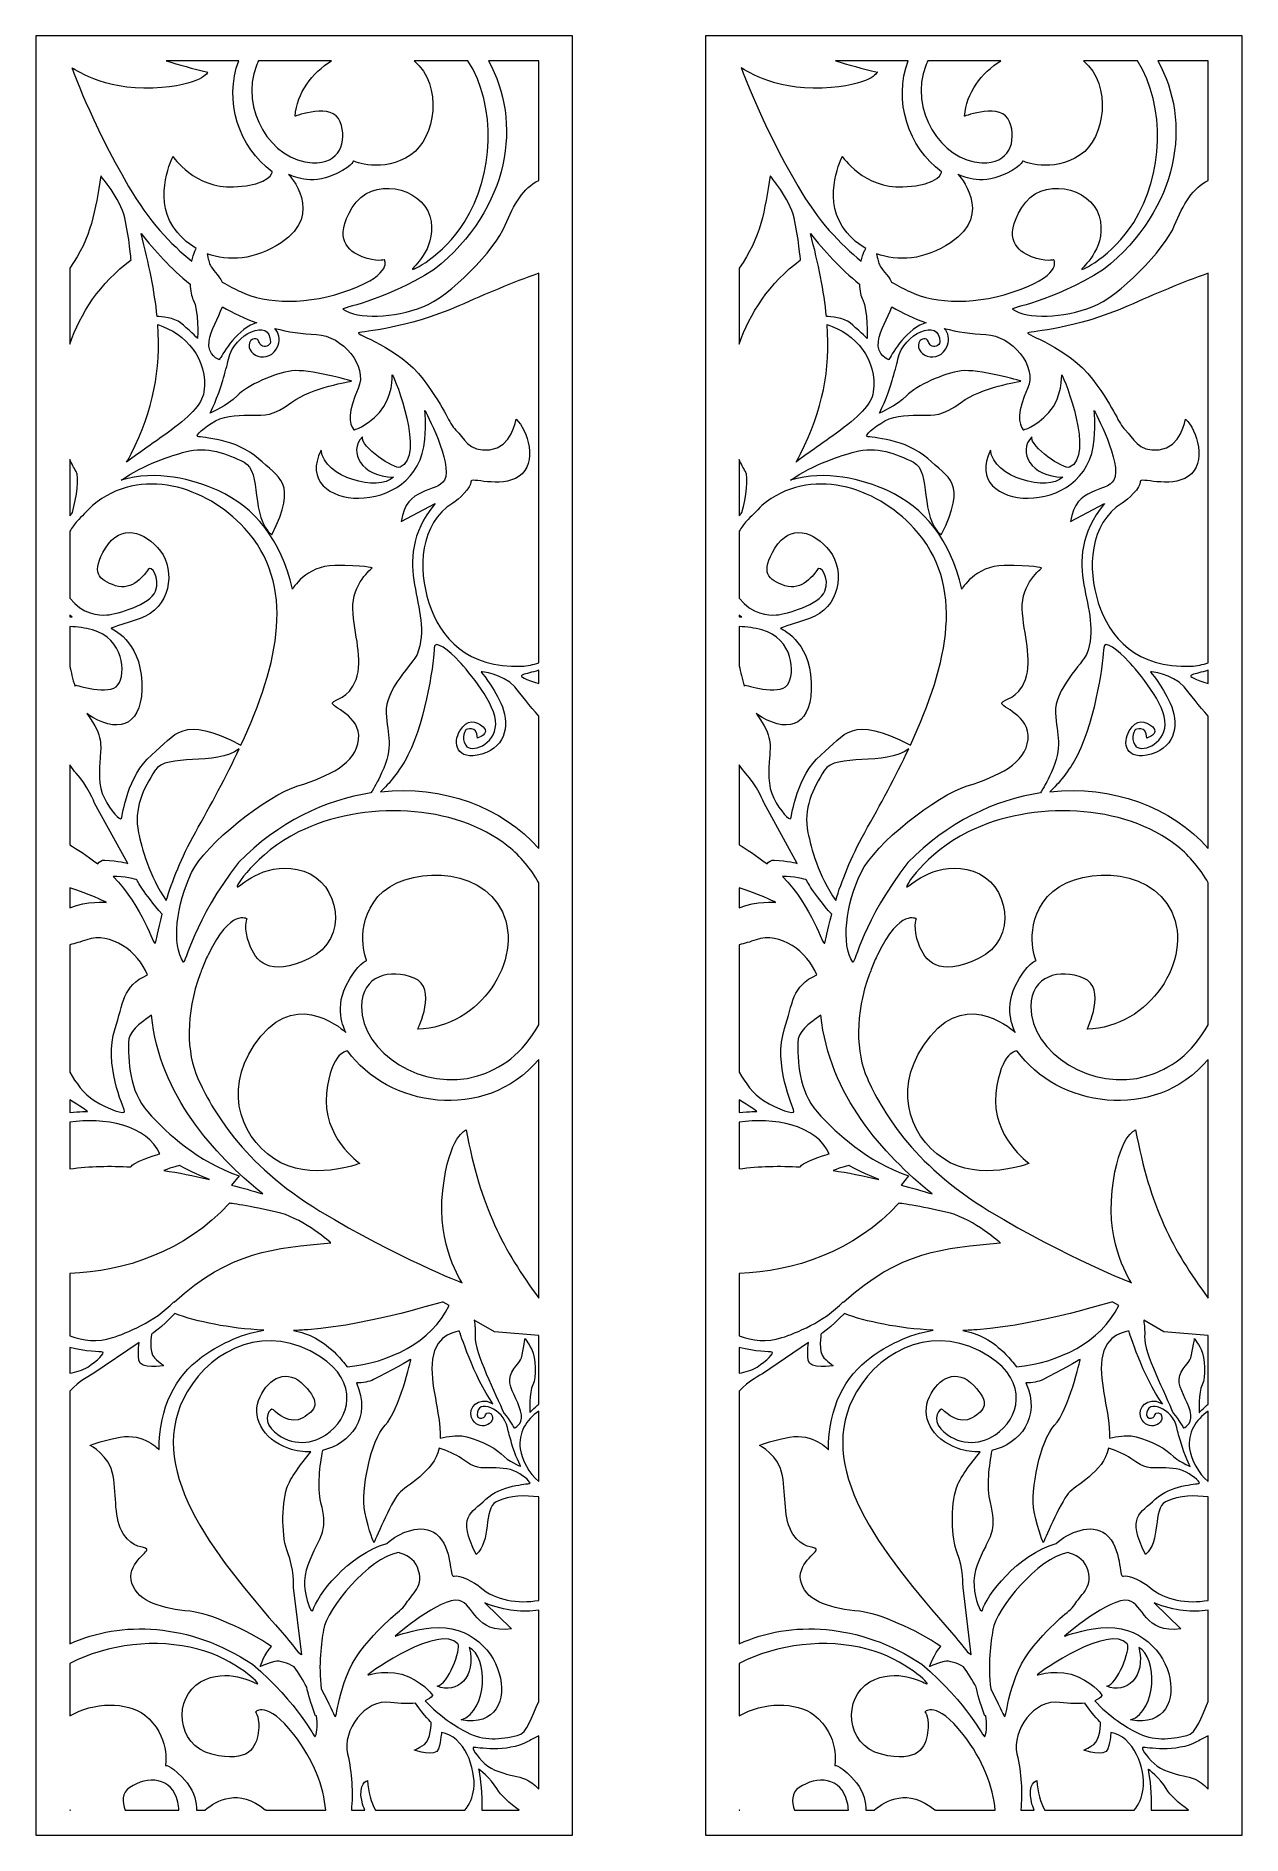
# Model space of a CAD drawing. Header units: centimetres. Extents: x -9.3 to 8.5, y -13.3 to 13.2.
import ezdxf

# ---------------------------------------------------------------- set-up
doc = ezdxf.new("R2010")
doc.units = ezdxf.units.CM
doc.header["$MEASUREMENT"] = 0
doc.layers.add('layer 1', color=7, linetype='Continuous')

msp = doc.modelspace()

# ---------------------------------------------------------------- linework, layer by layer
at = {"layer": 'layer 1', "color": 177, "lineweight": 9}
for points, knots in [([(-9.28675, 13.23592), (-9.28675, 13.23592), (-1.36521, 13.23592), (-1.36521, 13.23592), (-1.36521, 13.23592), (-1.36521, 13.23592), (-1.36521, -13.32705), (-1.36521, -13.32705), (-1.36521, -13.32705), (-1.36521, -13.32705), (-9.28675, -13.32705), (-9.28675, -13.32705), (-9.28675, -13.32705), (-9.28675, -13.32705), (-9.28675, 13.23592), (-9.28675, 13.23592)], [0, 0, 0, 0, 0.2, 0.2, 0.2, 0.2, 0.4, 0.4, 0.4, 0.4, 0.6, 0.6, 0.6, 0.6, 1, 1, 1, 1]), ([(-7.36604, 12.87053), (-7.36604, 12.87053), (-6.29305, 12.87053), (-6.29305, 12.87053), (-6.29305, 12.87053), (-6.51564, 12.28267), (-6.29341, 11.59143), (-5.80065, 11.23055), (-5.80065, 11.23055), (-5.80065, 11.23055), (-5.80065, 11.03561), (-6.36977, 11.00767), (-6.36977, 11.00767), (-6.9389, 10.97971), (-7.26585, 11.45571), (-7.26585, 11.45571), (-7.26585, 11.45571), (-7.26585, 11.45571), (-7.55647, 10.87757), (-7.26585, 10.42788), (-7.26585, 10.42788), (-7.17947, 10.29422), (-7.06102, 10.18041), (-6.91999, 10.09771), (-6.91999, 10.09771), (-6.92669, 10.08493), (-6.93357, 10.07142), (-6.94066, 10.05715), (-6.94066, 10.05715), (-6.95915, 10.01991), (-6.97474, 9.96884), (-6.98669, 9.91052), (-6.98669, 9.91052), (-7.29199, 10.15671), (-7.62529, 10.50818), (-7.91951, 11.01481), (-7.91951, 11.01481), (-8.48309, 11.98527), (-8.75635, 12.76634), (-8.75635, 12.76634), (-8.75635, 12.76634), (-8.75635, 12.76634), (-8.29524, 12.43242), (-7.56087, 12.46715), (-7.56087, 12.46715), (-6.82649, 12.50189), (-6.74822, 12.70347), (-6.74822, 12.70347), (-6.74822, 12.70347), (-6.9749, 12.75437), (-7.1789, 12.80986), (-7.36604, 12.87053)], [0, 0, 0, 0, 0.07142857, 0.07142857, 0.07142857, 0.07142857, 0.14285714, 0.14285714, 0.14285714, 0.14285714, 0.21428571, 0.21428571, 0.21428571, 0.21428571, 0.28571429, 0.28571429, 0.28571429, 0.28571429, 0.35714286, 0.35714286, 0.35714286, 0.35714286, 0.42857143, 0.42857143, 0.42857143, 0.42857143, 0.5, 0.5, 0.5, 0.5, 0.57142857, 0.57142857, 0.57142857, 0.57142857, 0.64285714, 0.64285714, 0.64285714, 0.64285714, 0.71428571, 0.71428571, 0.71428571, 0.71428571, 0.78571429, 0.78571429, 0.78571429, 0.78571429, 0.85714286, 0.85714286, 0.85714286, 0.85714286, 1, 1, 1, 1]), ([(-3.704, 12.87053), (-3.704, 12.87053), (-2.9103, 12.87053), (-2.9103, 12.87053), (-2.9103, 12.87053), (-2.48163, 12.19499), (-2.52695, 11.18154), (-2.96379, 10.4844), (-2.96379, 10.4844), (-3.27692, 9.98468), (-3.76489, 9.74471), (-3.72847, 9.7965), (-3.72847, 9.7965), (-3.69205, 9.84829), (-3.34977, 10.14218), (-3.47358, 10.57467), (-3.47358, 10.57467), (-3.59738, 11.00715), (-4.33293, 11.17387), (-4.61696, 10.70276), (-4.61696, 10.70276), (-4.90097, 10.23168), (-4.68249, 10.0628), (-4.47129, 9.97736), (-4.47129, 9.97736), (-4.2601, 9.89193), (-4.14359, 9.93189), (-4.14359, 9.93189), (-4.14359, 9.93189), (-4.14359, 9.93189), (-4.0052, 9.73223), (-4.6388, 9.49295), (-4.6388, 9.49295), (-5.27239, 9.25366), (-5.89141, 9.27916), (-6.27011, 9.46102), (-6.27011, 9.46102), (-6.34709, 9.49799), (-6.43766, 9.54405), (-6.53783, 9.60212), (-6.53783, 9.60212), (-6.59446, 9.71047), (-6.68582, 9.79421), (-6.71249, 9.84765), (-6.71249, 9.84765), (-6.72851, 9.87976), (-6.7454, 9.94818), (-6.76025, 10.0214), (-6.76025, 10.0214), (-6.44734, 9.90311), (-6.05739, 9.92646), (-5.66744, 10.18306), (-5.66744, 10.18306), (-5.01355, 10.61333), (-5.55847, 11.19399), (-5.55847, 11.19399), (-5.55847, 11.19399), (-5.55847, 11.19399), (-5.27996, 11.03366), (-4.95301, 11.16018), (-4.95301, 11.16018), (-4.62607, 11.28672), (-4.60184, 11.39029), (-4.60184, 11.39029), (-4.60184, 11.39029), (-4.60184, 11.39029), (-4.16591, 11.19864), (-3.7542, 11.47941), (-3.7542, 11.47941), (-3.38308, 11.73249), (-3.27774, 12.50182), (-3.704, 12.87053)], [0, 0, 0, 0, 0.05263158, 0.05263158, 0.05263158, 0.05263158, 0.10526316, 0.10526316, 0.10526316, 0.10526316, 0.15789474, 0.15789474, 0.15789474, 0.15789474, 0.21052632, 0.21052632, 0.21052632, 0.21052632, 0.26315789, 0.26315789, 0.26315789, 0.26315789, 0.31578947, 0.31578947, 0.31578947, 0.31578947, 0.36842105, 0.36842105, 0.36842105, 0.36842105, 0.42105263, 0.42105263, 0.42105263, 0.42105263, 0.47368421, 0.47368421, 0.47368421, 0.47368421, 0.52631579, 0.52631579, 0.52631579, 0.52631579, 0.57894737, 0.57894737, 0.57894737, 0.57894737, 0.63157895, 0.63157895, 0.63157895, 0.63157895, 0.68421053, 0.68421053, 0.68421053, 0.68421053, 0.73684211, 0.73684211, 0.73684211, 0.73684211, 0.78947368, 0.78947368, 0.78947368, 0.78947368, 0.84210526, 0.84210526, 0.84210526, 0.84210526, 0.89473684, 0.89473684, 0.89473684, 0.89473684, 1, 1, 1, 1]), ([(-6.00211, 12.87053), (-6.00211, 12.87053), (-4.92384, 12.87053), (-4.92384, 12.87053), (-4.92384, 12.87053), (-5.21257, 12.69066), (-5.43317, 12.39953), (-5.46159, 12.05126), (-5.46159, 12.05126), (-5.46159, 12.05126), (-4.90457, 12.26222), (-4.79558, 11.97066), (-4.79558, 11.97066), (-4.6866, 11.67908), (-4.79942, 11.34239), (-5.20729, 11.36205), (-5.20729, 11.36205), (-5.81687, 11.39143), (-6.2843, 12.1657), (-6.03357, 12.7987), (-6.03357, 12.7987), (-6.02409, 12.82264), (-6.01361, 12.8466), (-6.00211, 12.87053)], [0, 0, 0, 0, 0.14285714, 0.14285714, 0.14285714, 0.14285714, 0.28571429, 0.28571429, 0.28571429, 0.28571429, 0.42857143, 0.42857143, 0.42857143, 0.42857143, 0.57142857, 0.57142857, 0.57142857, 0.57142857, 0.71428571, 0.71428571, 0.71428571, 0.71428571, 1, 1, 1, 1]), ([(-2.60909, 12.87053), (-2.60909, 12.87053), (-1.86452, 12.87053), (-1.86452, 12.87053), (-1.86452, 12.87053), (-1.86452, 12.87053), (-1.86452, 11.09974), (-1.86452, 11.09974), (-1.86452, 11.09974), (-2.08875, 11.00738), (-2.23766, 10.74061), (-2.35973, 10.4419), (-2.35973, 10.4419), (-2.50847, 10.07799), (-3.1848, 9.38257), (-3.57489, 9.23546), (-3.57489, 9.23546), (-4.00216, 9.07432), (-4.53715, 9.04819), (-4.75549, 9.20383), (-4.75549, 9.20383), (-4.78357, 9.22386), (-4.19773, 9.29649), (-3.40757, 9.78771), (-3.40757, 9.78771), (-2.27808, 10.69105), (-2.10621, 11.97967), (-2.60909, 12.87053)], [0, 0, 0, 0, 0.125, 0.125, 0.125, 0.125, 0.25, 0.25, 0.25, 0.25, 0.375, 0.375, 0.375, 0.375, 0.5, 0.5, 0.5, 0.5, 0.625, 0.625, 0.625, 0.625, 0.75, 0.75, 0.75, 0.75, 1, 1, 1, 1]), ([(-8.78743, 8.68611), (-8.78743, 8.68611), (-8.78743, 9.80876), (-8.78743, 9.80876), (-8.78743, 9.80876), (-8.4682, 10.25242), (-8.40973, 10.67107), (-8.33024, 11.16969), (-8.33024, 11.16969), (-8.33024, 11.16969), (-8.04273, 10.83662), (-7.97705, 10.55109), (-7.97705, 10.55109), (-7.91139, 10.26556), (-7.88323, 9.92939), (-7.88323, 9.92939), (-7.88323, 9.92939), (-8.34615, 9.58396), (-8.63244, 9.13907), (-8.78743, 8.68611)], [0, 0, 0, 0, 0.16666667, 0.16666667, 0.16666667, 0.16666667, 0.33333333, 0.33333333, 0.33333333, 0.33333333, 0.5, 0.5, 0.5, 0.5, 0.66666667, 0.66666667, 0.66666667, 0.66666667, 1, 1, 1, 1]), ([(-7.49955, 9.09509), (-7.44364, 9.09203), (-7.23983, 9.07589), (-7.1512, 9.00127), (-7.1512, 9.00127), (-7.04797, 8.91437), (-6.90096, 8.771), (-6.90096, 8.771), (-6.90096, 8.771), (-6.90096, 8.771), (-6.88427, 9.19193), (-6.96472, 9.33796), (-6.96472, 9.33796), (-6.99319, 9.38963), (-7.00842, 9.47486), (-7.0127, 9.57044), (-7.0127, 9.57044), (-7.29684, 9.80401), (-7.53622, 10.06711), (-7.73654, 10.32088), (-7.73654, 10.32088), (-7.61755, 9.86782), (-7.53545, 9.46743), (-7.49955, 9.09509)], [0, 0, 0, 0, 0.14285714, 0.14285714, 0.14285714, 0.14285714, 0.28571429, 0.28571429, 0.28571429, 0.28571429, 0.42857143, 0.42857143, 0.42857143, 0.42857143, 0.57142857, 0.57142857, 0.57142857, 0.57142857, 0.71428571, 0.71428571, 0.71428571, 0.71428571, 1, 1, 1, 1]), ([(-1.86452, 9.73302), (-1.86452, 9.73302), (-1.86452, 3.98084), (-1.86452, 3.98084), (-1.86452, 3.98084), (-1.94449, 3.95296), (-2.03008, 3.93489), (-2.12126, 3.93049), (-2.12126, 3.93049), (-2.91546, 3.89217), (-3.32114, 4.35602), (-3.48667, 4.86619), (-3.48667, 4.86619), (-3.65044, 5.37085), (-3.62159, 6.03693), (-3.13567, 6.33686), (-3.13567, 6.33686), (-3.05057, 6.38937), (-2.85585, 6.57192), (-2.86802, 6.65343), (-2.86802, 6.65343), (-2.88018, 6.73495), (-2.43611, 6.5484), (-2.15628, 6.7345), (-2.15628, 6.7345), (-1.87646, 6.92062), (-2.02855, 7.42541), (-2.19888, 7.57842), (-2.19888, 7.57842), (-2.19888, 7.57842), (-2.26579, 7.15653), (-2.58819, 7.12441), (-2.58819, 7.12441), (-2.91059, 7.0923), (-2.97141, 7.30846), (-3.087, 7.41738), (-3.087, 7.41738), (-3.20259, 7.52629), (-3.2103, 7.68613), (-3.57134, 8.16707), (-3.57134, 8.16707), (-3.93241, 8.64801), (-4.58396, 8.82945), (-4.52484, 8.85298), (-4.52484, 8.85298), (-4.46573, 8.8765), (-3.82725, 8.9073), (-3.04691, 9.25064), (-3.04691, 9.25064), (-2.6517, 9.42452), (-2.25385, 9.59376), (-1.86452, 9.73302)], [0, 0, 0, 0, 0.07142857, 0.07142857, 0.07142857, 0.07142857, 0.14285714, 0.14285714, 0.14285714, 0.14285714, 0.21428571, 0.21428571, 0.21428571, 0.21428571, 0.28571429, 0.28571429, 0.28571429, 0.28571429, 0.35714286, 0.35714286, 0.35714286, 0.35714286, 0.42857143, 0.42857143, 0.42857143, 0.42857143, 0.5, 0.5, 0.5, 0.5, 0.57142857, 0.57142857, 0.57142857, 0.57142857, 0.64285714, 0.64285714, 0.64285714, 0.64285714, 0.71428571, 0.71428571, 0.71428571, 0.71428571, 0.78571429, 0.78571429, 0.78571429, 0.78571429, 0.85714286, 0.85714286, 0.85714286, 0.85714286, 1, 1, 1, 1]), ([(-5.7599, 8.91768), (-5.70122, 8.85094), (-5.67831, 8.75701), (-5.71068, 8.67213), (-5.71068, 8.67213), (-5.83534, 8.34542), (-6.25057, 8.54224), (-6.11517, 8.74406), (-6.11517, 8.74406), (-6.11517, 8.74406), (-6.01845, 8.80238), (-5.99535, 8.7212), (-5.99535, 8.7212), (-5.9881, 8.69583), (-5.97425, 8.67847), (-5.95861, 8.66668), (-5.95861, 8.66668), (-5.9169, 8.63522), (-5.82804, 8.65297), (-5.82714, 8.7208), (-5.82714, 8.7208), (-5.82239, 9.07986), (-6.36469, 8.84302), (-6.44449, 8.46636), (-6.44449, 8.46636), (-6.46374, 8.37551), (-6.49764, 8.26533), (-6.53101, 8.14662), (-6.53101, 8.14662), (-6.5999, 7.90151), (-6.71559, 7.66855), (-6.71559, 7.66855), (-6.71559, 7.66855), (-6.71559, 7.66855), (-6.46655, 7.77401), (-6.31798, 7.92386), (-6.31798, 7.92386), (-6.16941, 8.07367), (-5.76227, 8.25953), (-5.5114, 8.29149), (-5.5114, 8.29149), (-5.26055, 8.32347), (-4.62923, 8.14083), (-4.62923, 8.14083), (-4.62923, 8.14083), (-4.62923, 8.14083), (-5.22639, 8.04093), (-5.50763, 7.82837), (-5.50763, 7.82837), (-5.78886, 7.61581), (-5.9225, 7.63845), (-6.08565, 7.63836), (-6.08565, 7.63836), (-6.24881, 7.63827), (-6.47285, 7.64189), (-6.63825, 7.55119), (-6.63825, 7.55119), (-6.80365, 7.46048), (-6.94404, 7.33285), (-6.89857, 7.32103), (-6.89857, 7.32103), (-6.85314, 7.30919), (-6.31094, 7.28353), (-6.00545, 6.99725), (-6.00545, 6.99725), (-5.69996, 6.71096), (-5.41445, 6.65297), (-5.80421, 5.86912), (-5.80421, 5.86912), (-6.12636, 6.11983), (-5.94923, 6.81242), (-6.21267, 6.94175), (-6.21267, 6.94175), (-6.47631, 7.07119), (-6.7572, 7.18082), (-7.08257, 7.09529), (-7.08257, 7.09529), (-7.27786, 7.04394), (-7.69924, 6.90916), (-8.03065, 6.6765), (-8.03065, 6.6765), (-7.51172, 6.83357), (-6.96419, 6.69036), (-6.59836, 6.52283), (-6.59836, 6.52283), (-6.05282, 6.27299), (-5.67287, 5.80561), (-5.50164, 5.06896), (-5.50164, 5.06896), (-5.50164, 5.06896), (-5.30589, 5.41232), (-4.87661, 5.418), (-4.87661, 5.418), (-4.44734, 5.42367), (-4.32389, 5.3799), (-4.32389, 5.3799), (-4.32389, 5.3799), (-4.32389, 5.3799), (-4.6267, 5.14582), (-4.60886, 4.77584), (-4.60886, 4.77584), (-4.59103, 4.40587), (-4.45507, 4.02933), (-4.5626, 3.73273), (-4.5626, 3.73273), (-4.67011, 3.43613), (-4.88027, 3.45518), (-4.90848, 3.39034), (-4.90848, 3.39034), (-4.9367, 3.32549), (-4.48783, 3.20346), (-4.52357, 2.84958), (-4.52357, 2.84958), (-4.55932, 2.49569), (-4.96207, 2.30577), (-5.42043, 2.16377), (-5.42043, 2.16377), (-5.87877, 2.02176), (-6.78147, 1.31041), (-6.98933, 0.88275), (-6.98933, 0.88275), (-7.21701, 0.41434), (-7.2858, -0.18422), (-7.10905, -0.43987), (-7.10905, -0.43987), (-7.0863, -0.47276), (-6.95677, 0.17967), (-6.29778, 1.03274), (-6.29778, 1.03274), (-5.7078, 1.63057), (-5.01732, 1.95752), (-4.34144, 2.05921), (-4.34144, 2.05921), (-4.29726, 2.13084), (-4.24432, 2.22715), (-4.18453, 2.35543), (-4.18453, 2.35543), (-4.00102, 2.74916), (-4.09817, 2.90641), (-4.11976, 3.24065), (-4.11976, 3.24065), (-4.14136, 3.57488), (-3.70967, 3.98759), (-3.66178, 4.10478), (-3.66178, 4.10478), (-3.38285, 4.78722), (-4.12704, 5.42224), (-3.39562, 6.33423), (-3.39562, 6.33423), (-3.39562, 6.33423), (-3.89547, 6.06639), (-3.89547, 6.06639), (-3.89547, 6.06639), (-3.82716, 6.5932), (-3.36583, 6.48459), (-3.25751, 6.67992), (-3.25751, 6.67992), (-3.12472, 6.91929), (-3.54641, 7.7054), (-3.54641, 7.7054), (-3.54641, 7.7054), (-3.54641, 7.7054), (-3.52732, 7.51794), (-3.54641, 7.27907), (-3.54641, 7.27907), (-3.64227, 6.07858), (-5.54027, 6.21752), (-5.07801, 7.12041), (-5.07801, 7.12041), (-5.04046, 6.71242), (-4.22638, 6.50074), (-4.01134, 6.7234), (-4.01134, 6.7234), (-4.48209, 6.72845), (-4.68162, 7.08982), (-4.46917, 7.31759), (-4.46917, 7.31759), (-4.49829, 7.17171), (-3.99503, 6.83026), (-3.91053, 6.86776), (-3.91053, 6.86776), (-3.53594, 7.0341), (-3.98249, 8.17511), (-4.02706, 8.23463), (-4.02706, 8.23463), (-4.02706, 8.23463), (-4.0125, 7.89725), (-4.2164, 7.67545), (-4.2164, 7.67545), (-4.42032, 7.45364), (-4.5951, 7.42033), (-4.5951, 7.42033), (-4.5951, 7.42033), (-4.66793, 7.50859), (-4.68504, 7.69602), (-4.53187, 8.03124), (-4.53187, 8.03124), (-4.37869, 8.36644), (-4.76613, 8.80964), (-5.14458, 8.82656), (-5.14458, 8.82656), (-5.36205, 8.83627), (-5.56693, 8.86813), (-5.7599, 8.91768)], [0, 0, 0, 0, 0.01923077, 0.01923077, 0.01923077, 0.01923077, 0.03846154, 0.03846154, 0.03846154, 0.03846154, 0.05769231, 0.05769231, 0.05769231, 0.05769231, 0.07692308, 0.07692308, 0.07692308, 0.07692308, 0.09615385, 0.09615385, 0.09615385, 0.09615385, 0.11538462, 0.11538462, 0.11538462, 0.11538462, 0.13461538, 0.13461538, 0.13461538, 0.13461538, 0.15384615, 0.15384615, 0.15384615, 0.15384615, 0.17307692, 0.17307692, 0.17307692, 0.17307692, 0.19230769, 0.19230769, 0.19230769, 0.19230769, 0.21153846, 0.21153846, 0.21153846, 0.21153846, 0.23076923, 0.23076923, 0.23076923, 0.23076923, 0.25, 0.25, 0.25, 0.25, 0.26923077, 0.26923077, 0.26923077, 0.26923077, 0.28846154, 0.28846154, 0.28846154, 0.28846154, 0.30769231, 0.30769231, 0.30769231, 0.30769231, 0.32692308, 0.32692308, 0.32692308, 0.32692308, 0.34615385, 0.34615385, 0.34615385, 0.34615385, 0.36538462, 0.36538462, 0.36538462, 0.36538462, 0.38461538, 0.38461538, 0.38461538, 0.38461538, 0.40384615, 0.40384615, 0.40384615, 0.40384615, 0.42307692, 0.42307692, 0.42307692, 0.42307692, 0.44230769, 0.44230769, 0.44230769, 0.44230769, 0.46153846, 0.46153846, 0.46153846, 0.46153846, 0.48076923, 0.48076923, 0.48076923, 0.48076923, 0.5, 0.5, 0.5, 0.5, 0.51923077, 0.51923077, 0.51923077, 0.51923077, 0.53846154, 0.53846154, 0.53846154, 0.53846154, 0.55769231, 0.55769231, 0.55769231, 0.55769231, 0.57692308, 0.57692308, 0.57692308, 0.57692308, 0.59615385, 0.59615385, 0.59615385, 0.59615385, 0.61538462, 0.61538462, 0.61538462, 0.61538462, 0.63461538, 0.63461538, 0.63461538, 0.63461538, 0.65384615, 0.65384615, 0.65384615, 0.65384615, 0.67307692, 0.67307692, 0.67307692, 0.67307692, 0.69230769, 0.69230769, 0.69230769, 0.69230769, 0.71153846, 0.71153846, 0.71153846, 0.71153846, 0.73076923, 0.73076923, 0.73076923, 0.73076923, 0.75, 0.75, 0.75, 0.75, 0.76923077, 0.76923077, 0.76923077, 0.76923077, 0.78846154, 0.78846154, 0.78846154, 0.78846154, 0.80769231, 0.80769231, 0.80769231, 0.80769231, 0.82692308, 0.82692308, 0.82692308, 0.82692308, 0.84615385, 0.84615385, 0.84615385, 0.84615385, 0.86538462, 0.86538462, 0.86538462, 0.86538462, 0.88461538, 0.88461538, 0.88461538, 0.88461538, 0.90384615, 0.90384615, 0.90384615, 0.90384615, 0.92307692, 0.92307692, 0.92307692, 0.92307692, 0.94230769, 0.94230769, 0.94230769, 0.94230769, 0.96153846, 0.96153846, 0.96153846, 0.96153846, 1, 1, 1, 1]), ([(-6.53501, 9.23704), (-6.59911, 9.06528), (-6.70895, 8.89657), (-6.73223, 8.72745), (-6.73223, 8.72745), (-6.76175, 8.51298), (-6.57905, 8.45575), (-6.57905, 8.45575), (-6.57905, 8.45575), (-6.57905, 8.45575), (-6.39076, 8.82207), (-6.1208, 8.96429), (-6.1208, 8.96429), (-6.08843, 8.98135), (-6.0569, 8.99286), (-6.02653, 8.99964), (-6.02653, 8.99964), (-6.2073, 9.06467), (-6.37661, 9.14516), (-6.53501, 9.23704)], [0, 0, 0, 0, 0.16666667, 0.16666667, 0.16666667, 0.16666667, 0.33333333, 0.33333333, 0.33333333, 0.33333333, 0.5, 0.5, 0.5, 0.5, 0.66666667, 0.66666667, 0.66666667, 0.66666667, 1, 1, 1, 1]), ([(-7.94887, 6.94459), (-7.75125, 7.09356), (-7.53538, 7.23935), (-7.35248, 7.37238), (-7.35248, 7.37238), (-7.03124, 7.606), (-6.8357, 7.78866), (-6.80847, 7.97986), (-6.80847, 7.97986), (-6.74021, 8.45941), (-7.07545, 8.84273), (-7.48949, 8.97507), (-7.48949, 8.97507), (-7.44226, 8.30381), (-7.55353, 7.7178), (-7.8813, 7.06642), (-7.8813, 7.06642), (-7.90159, 7.0261), (-7.92429, 6.98541), (-7.94887, 6.94459)], [0, 0, 0, 0, 0.16666667, 0.16666667, 0.16666667, 0.16666667, 0.33333333, 0.33333333, 0.33333333, 0.33333333, 0.5, 0.5, 0.5, 0.5, 0.66666667, 0.66666667, 0.66666667, 0.66666667, 1, 1, 1, 1]), ([(-8.78743, 6.14912), (-8.78743, 6.14912), (-8.78743, 6.98352), (-8.78743, 6.98352), (-8.78743, 6.98352), (-8.75993, 6.91873), (-8.72922, 6.85956), (-8.69563, 6.80729), (-8.69563, 6.80729), (-8.64143, 6.72295), (-8.68878, 6.42725), (-8.74702, 6.19814), (-8.74702, 6.19814), (-8.76062, 6.18219), (-8.77408, 6.16587), (-8.78743, 6.14912)], [0, 0, 0, 0, 0.2, 0.2, 0.2, 0.2, 0.4, 0.4, 0.4, 0.4, 0.6, 0.6, 0.6, 0.6, 1, 1, 1, 1]), ([(-8.78743, 4.93457), (-8.78743, 4.93457), (-8.78743, 5.92405), (-8.78743, 5.92405), (-8.78743, 5.92405), (-8.75399, 5.97717), (-8.71765, 6.02775), (-8.67995, 6.07452), (-8.67995, 6.07452), (-8.61565, 6.13661), (-8.53652, 6.21546), (-8.45205, 6.30539), (-8.45205, 6.30539), (-7.73873, 6.89446), (-6.77443, 6.58627), (-6.2098, 5.97033), (-6.2098, 5.97033), (-5.43778, 5.12817), (-5.69859, 3.9772), (-6.26072, 2.7656), (-6.26072, 2.7656), (-7.13419, 3.22294), (-7.2245, 2.92367), (-7.58025, 2.61932), (-7.58025, 2.61932), (-7.93895, 2.31242), (-8.00806, 1.7331), (-8.02524, 1.68524), (-8.02524, 1.68524), (-8.04243, 1.63736), (-8.18248, 1.797), (-8.27733, 1.9808), (-8.27733, 1.9808), (-8.37214, 2.1646), (-8.35181, 2.40448), (-8.3402, 2.57937), (-8.3402, 2.57937), (-8.32859, 2.75426), (-8.29238, 2.89587), (-8.52224, 3.21257), (-8.52224, 3.21257), (-8.52671, 3.21873), (-8.53112, 3.22508), (-8.53548, 3.23149), (-8.53548, 3.23149), (-8.50997, 3.21293), (-8.48136, 3.19419), (-8.44932, 3.17543), (-8.44932, 3.17543), (-8.03529, 2.93306), (-7.69922, 3.07282), (-7.72457, 3.69577), (-7.72457, 3.69577), (-7.74994, 4.31872), (-8.17876, 4.48879), (-8.17876, 4.48879), (-8.17876, 4.48879), (-8.17876, 4.48879), (-8.19827, 4.48988), (-7.75081, 4.63563), (-7.75081, 4.63563), (-7.30335, 4.7814), (-7.22237, 5.33749), (-7.4501, 5.63045), (-7.4501, 5.63045), (-7.67785, 5.92341), (-8.03527, 6.04075), (-8.25969, 5.67543), (-8.25969, 5.67543), (-8.48412, 5.31009), (-8.36079, 5.20575), (-8.11223, 5.11882), (-8.11223, 5.11882), (-7.86368, 5.0319), (-7.67609, 5.28958), (-7.63204, 5.36025), (-7.63204, 5.36025), (-7.58796, 5.43093), (-7.44452, 5.24016), (-7.52386, 5.03738), (-7.52386, 5.03738), (-7.60319, 4.83461), (-8.08558, 4.70298), (-8.24008, 4.68719), (-8.24008, 4.68719), (-8.35763, 4.67517), (-8.60119, 4.69847), (-8.78743, 4.93457)], [0, 0, 0, 0, 0.04347826, 0.04347826, 0.04347826, 0.04347826, 0.08695652, 0.08695652, 0.08695652, 0.08695652, 0.13043478, 0.13043478, 0.13043478, 0.13043478, 0.17391304, 0.17391304, 0.17391304, 0.17391304, 0.2173913, 0.2173913, 0.2173913, 0.2173913, 0.26086957, 0.26086957, 0.26086957, 0.26086957, 0.30434783, 0.30434783, 0.30434783, 0.30434783, 0.34782609, 0.34782609, 0.34782609, 0.34782609, 0.39130435, 0.39130435, 0.39130435, 0.39130435, 0.43478261, 0.43478261, 0.43478261, 0.43478261, 0.47826087, 0.47826087, 0.47826087, 0.47826087, 0.52173913, 0.52173913, 0.52173913, 0.52173913, 0.56521739, 0.56521739, 0.56521739, 0.56521739, 0.60869565, 0.60869565, 0.60869565, 0.60869565, 0.65217391, 0.65217391, 0.65217391, 0.65217391, 0.69565217, 0.69565217, 0.69565217, 0.69565217, 0.73913043, 0.73913043, 0.73913043, 0.73913043, 0.7826087, 0.7826087, 0.7826087, 0.7826087, 0.82608696, 0.82608696, 0.82608696, 0.82608696, 0.86956522, 0.86956522, 0.86956522, 0.86956522, 0.91304348, 0.91304348, 0.91304348, 0.91304348, 1, 1, 1, 1]), ([(-8.78743, 4.6604), (-8.78743, 4.6604), (-8.78743, 4.68551), (-8.78743, 4.68551), (-8.78743, 4.68551), (-8.77541, 4.67624), (-8.76309, 4.66715), (-8.75034, 4.65832), (-8.75034, 4.65832), (-8.75034, 4.65832), (-8.78743, 4.6604), (-8.78743, 4.6604)], [0, 0, 0, 0, 0.25, 0.25, 0.25, 0.25, 0.5, 0.5, 0.5, 0.5, 1, 1, 1, 1]), ([(-8.78743, 3.93676), (-8.78743, 3.93676), (-8.78743, 4.5167), (-8.78743, 4.5167), (-8.78743, 4.5167), (-8.67315, 4.51082), (-8.56028, 4.49563), (-8.45441, 4.46753), (-8.45441, 4.46753), (-7.98969, 4.34423), (-7.9511, 3.81804), (-8.07669, 3.65439), (-8.07669, 3.65439), (-8.20225, 3.49077), (-8.70347, 3.65265), (-8.70347, 3.65265), (-8.70347, 3.65265), (-8.70347, 3.65265), (-8.70777, 3.64637), (-8.7131, 3.63483), (-8.7131, 3.63483), (-8.74535, 3.74176), (-8.7697, 3.8475), (-8.78743, 3.93676)], [0, 0, 0, 0, 0.14285714, 0.14285714, 0.14285714, 0.14285714, 0.28571429, 0.28571429, 0.28571429, 0.28571429, 0.42857143, 0.42857143, 0.42857143, 0.42857143, 0.57142857, 0.57142857, 0.57142857, 0.57142857, 0.71428571, 0.71428571, 0.71428571, 0.71428571, 1, 1, 1, 1]), ([(-1.86452, 3.1941), (-1.86452, 3.1941), (-1.86452, 1.23939), (-1.86452, 1.23939), (-1.86452, 1.23939), (-2.40627, 1.85599), (-3.28271, 2.17356), (-4.20148, 2.07705), (-4.20148, 2.07705), (-4.07251, 2.19631), (-3.92129, 2.37228), (-3.79591, 2.61905), (-3.79591, 2.61905), (-3.51523, 3.1715), (-3.40726, 4.06757), (-3.40726, 4.20186), (-3.40726, 4.20186), (-3.40726, 4.33615), (-3.18057, 4.15619), (-3.04023, 4.00191), (-3.04023, 4.00191), (-2.89989, 3.84761), (-2.48966, 3.37413), (-2.50045, 3.07125), (-2.50045, 3.07125), (-2.51124, 2.76835), (-2.86749, 2.63927), (-2.94306, 2.76245), (-2.94306, 2.76245), (-3.01862, 2.88564), (-2.94306, 2.99154), (-2.94306, 2.99154), (-2.94306, 2.99154), (-2.94306, 2.99154), (-2.77034, 3.07447), (-2.77034, 2.86909), (-2.77034, 2.86909), (-2.77034, 2.86909), (-2.57602, 2.93375), (-2.68398, 3.03299), (-2.68398, 3.03299), (-2.79192, 3.13224), (-2.92147, 3.15495), (-3.02943, 2.9777), (-3.02943, 2.9777), (-3.13738, 2.80048), (-3.0834, 2.52177), (-2.70557, 2.63259), (-2.70557, 2.63259), (-2.32773, 2.74342), (-2.29534, 3.10703), (-2.42489, 3.38253), (-2.42489, 3.38253), (-2.55443, 3.65801), (-2.71636, 3.84638), (-2.71636, 3.84638), (-2.71636, 3.84638), (-2.71636, 3.84638), (-2.4033, 3.83032), (-2.21977, 3.6237), (-2.21977, 3.6237), (-2.12603, 3.51816), (-1.99852, 3.34078), (-1.86452, 3.1941)], [0, 0, 0, 0, 0.05882353, 0.05882353, 0.05882353, 0.05882353, 0.11764706, 0.11764706, 0.11764706, 0.11764706, 0.17647059, 0.17647059, 0.17647059, 0.17647059, 0.23529412, 0.23529412, 0.23529412, 0.23529412, 0.29411765, 0.29411765, 0.29411765, 0.29411765, 0.35294118, 0.35294118, 0.35294118, 0.35294118, 0.41176471, 0.41176471, 0.41176471, 0.41176471, 0.47058824, 0.47058824, 0.47058824, 0.47058824, 0.52941176, 0.52941176, 0.52941176, 0.52941176, 0.58823529, 0.58823529, 0.58823529, 0.58823529, 0.64705882, 0.64705882, 0.64705882, 0.64705882, 0.70588235, 0.70588235, 0.70588235, 0.70588235, 0.76470588, 0.76470588, 0.76470588, 0.76470588, 0.82352941, 0.82352941, 0.82352941, 0.82352941, 0.88235294, 0.88235294, 0.88235294, 0.88235294, 1, 1, 1, 1]), ([(-1.86452, 3.87148), (-1.86452, 3.87148), (-1.86452, 3.6741), (-1.86452, 3.6741), (-1.86452, 3.6741), (-2.04732, 3.73628), (-2.17424, 3.77585), (-2.101, 3.80371), (-2.101, 3.80371), (-2.04791, 3.82392), (-1.96807, 3.83785), (-1.86452, 3.87148)], [0, 0, 0, 0, 0.25, 0.25, 0.25, 0.25, 0.5, 0.5, 0.5, 0.5, 1, 1, 1, 1]), ([(-6.28541, 2.71258), (-6.47803, 2.3031), (-6.70377, 1.88711), (-6.93452, 1.47418), (-6.93452, 1.47418), (-7.14409, 1.09917), (-7.27724, 0.75087), (-7.36346, 0.47288), (-7.36346, 0.47288), (-7.61746, 0.83359), (-7.7255, 1.2542), (-7.77288, 1.47181), (-7.77288, 1.47181), (-7.85015, 1.8267), (-7.70103, 2.11993), (-7.52983, 2.39324), (-7.52983, 2.39324), (-7.36662, 2.65382), (-6.62896, 2.44767), (-6.28541, 2.71258)], [0, 0, 0, 0, 0.16666667, 0.16666667, 0.16666667, 0.16666667, 0.33333333, 0.33333333, 0.33333333, 0.33333333, 0.5, 0.5, 0.5, 0.5, 0.66666667, 0.66666667, 0.66666667, 0.66666667, 1, 1, 1, 1]), ([(-8.78743, 1.29514), (-8.78743, 1.29514), (-8.78743, 2.4735), (-8.78743, 2.4735), (-8.78743, 2.4735), (-8.75588, 2.42476), (-8.72387, 2.38283), (-8.69271, 2.35084), (-8.69271, 2.35084), (-8.52713, 2.18084), (-8.42093, 1.90632), (-8.42093, 1.90632), (-8.42093, 1.90632), (-8.42093, 1.90632), (-7.93312, 1.01988), (-7.93312, 1.01988), (-7.93312, 1.01988), (-7.93312, 1.01988), (-8.07413, 1.06082), (-8.2707, 1.06756), (-8.2707, 1.06756), (-8.31629, 1.06912), (-8.34982, 1.04727), (-8.37441, 1.0128), (-8.37441, 1.0128), (-8.54512, 1.14119), (-8.67954, 1.22956), (-8.78743, 1.29514)], [0, 0, 0, 0, 0.125, 0.125, 0.125, 0.125, 0.25, 0.25, 0.25, 0.25, 0.375, 0.375, 0.375, 0.375, 0.5, 0.5, 0.5, 0.5, 0.625, 0.625, 0.625, 0.625, 0.75, 0.75, 0.75, 0.75, 1, 1, 1, 1]), ([(-1.86452, 0.72996), (-1.86452, 0.72996), (-1.86452, -1.36263), (-1.86452, -1.36263), (-1.86452, -1.36263), (-2.09491, -1.78919), (-2.43855, -2.02115), (-2.76925, -2.11997), (-2.76925, -2.11997), (-3.56597, -2.358), (-4.48754, -1.78054), (-4.48201, -1.09451), (-4.48201, -1.09451), (-4.47832, -0.63546), (-4.05596, -0.5319), (-3.70433, -0.67414), (-3.70433, -0.67414), (-3.3527, -0.81638), (-3.65064, -1.42699), (-3.65064, -1.42699), (-3.65064, -1.42699), (-2.73295, -1.40979), (-2.07481, -0.39654), (-2.40239, 0.30335), (-2.40239, 0.30335), (-2.72998, 1.00326), (-3.86416, 0.97082), (-4.23808, 0.52804), (-4.23808, 0.52804), (-4.61201, 0.08525), (-4.40583, -0.41704), (-4.40583, -0.41704), (-4.40583, -0.41704), (-4.40583, -0.41704), (-4.53503, -0.43712), (-4.71322, -0.79534), (-4.71322, -0.79534), (-4.89141, -1.15356), (-4.71302, -1.47705), (-4.71302, -1.47705), (-4.71302, -1.47705), (-4.71302, -1.47705), (-5.39085, -0.82587), (-5.96549, -1.53019), (-5.96549, -1.53019), (-6.5401, -2.2345), (-6.30723, -2.98368), (-5.7733, -3.34054), (-5.7733, -3.34054), (-5.23938, -3.69742), (-4.50749, -3.41086), (-4.50749, -3.41086), (-4.50749, -3.41086), (-4.50749, -3.41086), (-5.07133, -3.01142), (-4.99798, -2.3747), (-4.99798, -2.3747), (-4.92464, -1.73797), (-4.68456, -1.75132), (-4.68456, -1.75132), (-4.68456, -1.75132), (-4.10308, -2.56909), (-2.66913, -2.82386), (-1.86452, -1.87579), (-1.86452, -1.87579), (-1.86452, -1.87579), (-1.86452, -5.39988), (-1.86452, -5.39988), (-1.86452, -5.39988), (-2.38472, -4.69449), (-2.72862, -4.04546), (-2.93541, -2.91539), (-2.93541, -2.91539), (-2.93541, -2.91539), (-3.18904, -2.98942), (-3.28204, -3.81111), (-3.28204, -3.81111), (-3.37507, -4.63279), (-2.99537, -5.17307), (-2.99537, -5.17307), (-2.99537, -5.17307), (-2.99537, -5.17307), (-3.93858, -4.813), (-5.09522, -4.1142), (-5.09522, -4.1142), (-6.25183, -3.41538), (-6.69786, -2.59444), (-6.89591, -2.15705), (-6.89591, -2.15705), (-7.06692, -1.77942), (-7.08209, -1.20875), (-6.86554, -0.61285), (-6.86554, -0.61285), (-6.8513, -0.58382), (-6.83966, -0.55384), (-6.83113, -0.52275), (-6.83113, -0.52275), (-6.80521, -0.45818), (-6.77653, -0.39345), (-6.74502, -0.3287), (-6.74502, -0.3287), (-6.40699, 0.3659), (-6.17055, 0.19696), (-6.17055, 0.19696), (-6.17055, 0.19696), (-6.17055, 0.19696), (-6.22773, 0.06896), (-6.13697, -0.17388), (-6.13697, -0.17388), (-6.0462, -0.41671), (-5.85318, -0.67343), (-5.25357, -0.38696), (-5.25357, -0.38696), (-4.65395, -0.10047), (-4.80896, 0.7363), (-5.33311, 0.90482), (-5.33311, 0.90482), (-5.85725, 1.07334), (-6.24264, 0.70936), (-6.30891, 0.67204), (-6.30891, 0.67204), (-6.37517, 0.63471), (-6.04627, 1.16585), (-5.40942, 1.48304), (-5.40942, 1.48304), (-4.46258, 1.95463), (-3.10373, 1.90268), (-2.31493, 1.2693), (-2.31493, 1.2693), (-2.13402, 1.12404), (-1.98139, 0.94057), (-1.86452, 0.72996)], [0, 0, 0, 0, 0.02941176, 0.02941176, 0.02941176, 0.02941176, 0.05882353, 0.05882353, 0.05882353, 0.05882353, 0.08823529, 0.08823529, 0.08823529, 0.08823529, 0.11764706, 0.11764706, 0.11764706, 0.11764706, 0.14705882, 0.14705882, 0.14705882, 0.14705882, 0.17647059, 0.17647059, 0.17647059, 0.17647059, 0.20588235, 0.20588235, 0.20588235, 0.20588235, 0.23529412, 0.23529412, 0.23529412, 0.23529412, 0.26470588, 0.26470588, 0.26470588, 0.26470588, 0.29411765, 0.29411765, 0.29411765, 0.29411765, 0.32352941, 0.32352941, 0.32352941, 0.32352941, 0.35294118, 0.35294118, 0.35294118, 0.35294118, 0.38235294, 0.38235294, 0.38235294, 0.38235294, 0.41176471, 0.41176471, 0.41176471, 0.41176471, 0.44117647, 0.44117647, 0.44117647, 0.44117647, 0.47058824, 0.47058824, 0.47058824, 0.47058824, 0.5, 0.5, 0.5, 0.5, 0.52941176, 0.52941176, 0.52941176, 0.52941176, 0.55882353, 0.55882353, 0.55882353, 0.55882353, 0.58823529, 0.58823529, 0.58823529, 0.58823529, 0.61764706, 0.61764706, 0.61764706, 0.61764706, 0.64705882, 0.64705882, 0.64705882, 0.64705882, 0.67647059, 0.67647059, 0.67647059, 0.67647059, 0.70588235, 0.70588235, 0.70588235, 0.70588235, 0.73529412, 0.73529412, 0.73529412, 0.73529412, 0.76470588, 0.76470588, 0.76470588, 0.76470588, 0.79411765, 0.79411765, 0.79411765, 0.79411765, 0.82352941, 0.82352941, 0.82352941, 0.82352941, 0.85294118, 0.85294118, 0.85294118, 0.85294118, 0.88235294, 0.88235294, 0.88235294, 0.88235294, 0.91176471, 0.91176471, 0.91176471, 0.91176471, 0.94117647, 0.94117647, 0.94117647, 0.94117647, 1, 1, 1, 1]), ([(-7.42257, 0.26781), (-7.48651, 0.02821), (-7.51072, -0.12835), (-7.52536, -0.15706), (-7.52536, -0.15706), (-7.55515, -0.21545), (-7.70379, 0.38427), (-8.14956, 0.82379), (-8.14956, 0.82379), (-7.99799, 0.83708), (-7.79733, 0.77672), (-7.79733, 0.77672), (-7.79733, 0.77672), (-7.79733, 0.77672), (-7.69996, 0.57958), (-7.42257, 0.26781)], [0, 0, 0, 0, 0.2, 0.2, 0.2, 0.2, 0.4, 0.4, 0.4, 0.4, 0.6, 0.6, 0.6, 0.6, 1, 1, 1, 1]), ([(-8.78743, 0.36323), (-8.78743, 0.36323), (-8.78743, 0.65776), (-8.78743, 0.65776), (-8.78743, 0.65776), (-8.50736, 0.5665), (-8.28031, 0.46498), (-8.25283, 0.44383), (-8.25283, 0.44383), (-8.25283, 0.44383), (-8.52957, 0.47015), (-8.78743, 0.36323)], [0, 0, 0, 0, 0.25, 0.25, 0.25, 0.25, 0.5, 0.5, 0.5, 0.5, 1, 1, 1, 1]), ([(-8.78743, -2.06218), (-8.78743, -2.06218), (-8.78743, -0.18153), (-8.78743, -0.18153), (-8.78743, -0.18153), (-8.71294, -0.16496), (-8.62999, -0.14114), (-8.53785, -0.10872), (-8.53785, -0.10872), (-8.18824, 0.01431), (-7.77319, -0.2815), (-7.64211, -0.62814), (-7.64211, -0.62814), (-8.01023, -0.78196), (-8.00066, -1.06368), (-8.11825, -1.42073), (-8.11825, -1.42073), (-8.29084, -1.94484), (-7.99188, -2.58035), (-7.97896, -2.63951), (-7.97896, -2.63951), (-7.9661, -2.69869), (-8.21194, -2.61617), (-8.42678, -2.48253), (-8.42678, -2.48253), (-8.58518, -2.38395), (-8.69872, -2.21753), (-8.78743, -2.06218)], [0, 0, 0, 0, 0.125, 0.125, 0.125, 0.125, 0.25, 0.25, 0.25, 0.25, 0.375, 0.375, 0.375, 0.375, 0.5, 0.5, 0.5, 0.5, 0.625, 0.625, 0.625, 0.625, 0.75, 0.75, 0.75, 0.75, 1, 1, 1, 1]), ([(-7.5827, -1.2235), (-7.4556, -2.40711), (-6.66983, -3.26784), (-5.93729, -3.86139), (-5.93729, -3.86139), (-6.09605, -3.81389), (-6.24957, -3.77018), (-6.3987, -3.73037), (-6.3987, -3.73037), (-6.3987, -3.73037), (-6.28707, -3.59256), (-6.28707, -3.59256), (-6.28707, -3.59256), (-6.89302, -3.39675), (-7.36642, -2.93855), (-7.58338, -2.71202), (-7.58338, -2.71202), (-7.88937, -2.39228), (-7.92342, -2.0042), (-7.9221, -1.62374), (-7.9221, -1.62374), (-7.92156, -1.47511), (-7.77188, -1.35085), (-7.5827, -1.2235)], [0, 0, 0, 0, 0.14285714, 0.14285714, 0.14285714, 0.14285714, 0.28571429, 0.28571429, 0.28571429, 0.28571429, 0.42857143, 0.42857143, 0.42857143, 0.42857143, 0.57142857, 0.57142857, 0.57142857, 0.57142857, 0.71428571, 0.71428571, 0.71428571, 0.71428571, 1, 1, 1, 1]), ([(-8.78743, -2.65962), (-8.78743, -2.65962), (-8.78743, -2.47391), (-8.78743, -2.47391), (-8.78743, -2.47391), (-8.637, -2.55726), (-8.52679, -2.64265), (-8.52679, -2.64265), (-8.52679, -2.64265), (-8.52679, -2.64265), (-8.63374, -2.64557), (-8.78743, -2.65962)], [0, 0, 0, 0, 0.25, 0.25, 0.25, 0.25, 0.5, 0.5, 0.5, 0.5, 1, 1, 1, 1]), ([(-8.78743, -3.4911), (-8.78743, -3.4911), (-8.78743, -2.80401), (-8.78743, -2.80401), (-8.78743, -2.80401), (-8.29978, -2.72088), (-7.63255, -2.84674), (-7.45937, -3.26965), (-7.45937, -3.26965), (-7.45937, -3.26965), (-7.63044, -3.30965), (-7.83671, -3.4171), (-7.83671, -3.4171), (-7.85954, -3.42899), (-7.87614, -3.44475), (-7.88761, -3.46338), (-7.88761, -3.46338), (-8.19426, -3.44376), (-8.49068, -3.45199), (-8.78743, -3.4911)], [0, 0, 0, 0, 0.16666667, 0.16666667, 0.16666667, 0.16666667, 0.33333333, 0.33333333, 0.33333333, 0.33333333, 0.5, 0.5, 0.5, 0.5, 0.66666667, 0.66666667, 0.66666667, 0.66666667, 1, 1, 1, 1]), ([(-6.72721, -3.64751), (-6.96117, -3.59226), (-7.18467, -3.54811), (-7.40101, -3.51591), (-7.40101, -3.51591), (-7.28063, -3.46647), (-7.16453, -3.44052), (-7.16453, -3.44052), (-7.16453, -3.44052), (-7.16453, -3.44052), (-7.024, -3.53122), (-6.72721, -3.64751)], [0, 0, 0, 0, 0.25, 0.25, 0.25, 0.25, 0.5, 0.5, 0.5, 0.5, 1, 1, 1, 1]), ([(-8.78743, -5.95759), (-8.78743, -5.95759), (-8.78743, -5.03728), (-8.78743, -5.03728), (-8.78743, -5.03728), (-7.99235, -5.00806), (-7.09418, -4.72028), (-6.42946, -3.99925), (-6.42946, -3.99925), (-6.42946, -3.99925), (-6.01739, -4.05383), (-5.67023, -4.14705), (-5.67023, -4.14705), (-5.32307, -4.24027), (-4.93257, -4.58567), (-4.93257, -4.58567), (-4.93257, -4.58567), (-5.76499, -4.6597), (-6.41705, -4.70081), (-7.24906, -5.45929), (-7.24906, -5.45929), (-7.24906, -5.45929), (-7.25314, -5.45236), (-7.25314, -5.45236), (-7.25314, -5.45236), (-7.53639, -5.75643), (-7.95389, -5.91477), (-8.15591, -5.98299), (-8.15591, -5.98299), (-8.381, -6.05898), (-8.58943, -6.02449), (-8.78743, -5.95759)], [0, 0, 0, 0, 0.11111111, 0.11111111, 0.11111111, 0.11111111, 0.22222222, 0.22222222, 0.22222222, 0.22222222, 0.33333333, 0.33333333, 0.33333333, 0.33333333, 0.44444444, 0.44444444, 0.44444444, 0.44444444, 0.55555556, 0.55555556, 0.55555556, 0.55555556, 0.66666667, 0.66666667, 0.66666667, 0.66666667, 0.77777778, 0.77777778, 0.77777778, 0.77777778, 1, 1, 1, 1]), ([(-4.69556, -6.41396), (-4.73953, -6.35424), (-4.79069, -6.29347), (-4.84998, -6.23178), (-4.84998, -6.23178), (-5.04727, -6.02651), (-5.26566, -5.91915), (-5.48622, -5.87779), (-5.48622, -5.87779), (-5.4151, -5.87537), (-5.34389, -5.87144), (-5.27288, -5.86573), (-5.27288, -5.86573), (-4.26252, -5.78454), (-3.29751, -5.44459), (-3.27435, -5.4581), (-3.27435, -5.4581), (-3.27435, -5.4581), (-3.18552, -5.50994), (-3.18552, -5.50994), (-3.18552, -5.50994), (-3.45264, -6.05172), (-4.06905, -6.3535), (-4.69556, -6.41396)], [0, 0, 0, 0, 0.14285714, 0.14285714, 0.14285714, 0.14285714, 0.28571429, 0.28571429, 0.28571429, 0.28571429, 0.42857143, 0.42857143, 0.42857143, 0.42857143, 0.57142857, 0.57142857, 0.57142857, 0.57142857, 0.71428571, 0.71428571, 0.71428571, 0.71428571, 1, 1, 1, 1]), ([(-8.78743, -10.50282), (-8.78743, -10.50282), (-8.78743, -6.77409), (-8.78743, -6.77409), (-8.78743, -6.77409), (-8.78743, -6.77409), (-8.78376, -6.76992), (-8.78376, -6.76992), (-8.78376, -6.76992), (-8.66103, -6.62699), (-8.44552, -6.51758), (-8.44552, -6.51758), (-8.44552, -6.51758), (-8.44552, -6.51758), (-7.76519, -6.05518), (-7.76519, -6.05518), (-7.76519, -6.05518), (-7.76519, -6.05518), (-7.78393, -6.16577), (-7.76841, -6.31451), (-7.76841, -6.31451), (-7.75289, -6.46327), (-7.40186, -6.39633), (-7.40186, -6.39633), (-7.40186, -6.39633), (-7.40186, -6.39633), (-7.44691, -6.3688), (-7.53702, -6.28208), (-7.53702, -6.28208), (-7.62711, -6.19532), (-7.5788, -5.92685), (-7.5788, -5.92685), (-7.5788, -5.92685), (-7.5788, -5.92685), (-7.44269, -5.8425), (-7.23542, -5.62881), (-7.23542, -5.62881), (-6.91497, -5.74842), (-6.43867, -5.84713), (-5.92434, -5.87363), (-5.92434, -5.87363), (-6.28896, -5.92854), (-6.62378, -6.11183), (-6.83682, -6.26803), (-6.83682, -6.26803), (-7.23758, -6.56184), (-7.46375, -7.00624), (-7.4708, -7.63637), (-7.4708, -7.63637), (-7.4708, -7.63637), (-7.6927, -7.38796), (-8.04453, -7.45387), (-8.04453, -7.45387), (-8.39635, -7.51979), (-8.48934, -7.57583), (-8.48934, -7.57583), (-8.48934, -7.57583), (-8.48934, -7.57583), (-8.19966, -7.71737), (-8.14749, -8.02264), (-8.14749, -8.02264), (-8.09534, -8.32791), (-8.13851, -8.65797), (-7.99714, -8.88266), (-7.99714, -8.88266), (-7.85576, -9.10737), (-7.68747, -9.05726), (-7.65272, -9.10561), (-7.65272, -9.10561), (-7.61797, -9.15398), (-7.96277, -9.32747), (-7.86971, -9.61078), (-7.86971, -9.61078), (-7.77667, -9.8941), (-7.41329, -9.9831), (-7.01311, -10.02381), (-7.01311, -10.02381), (-6.71967, -10.05366), (-6.17581, -10.29437), (-5.80915, -10.545), (-5.80915, -10.545), (-5.91043, -10.64037), (-5.97641, -10.83938), (-5.97641, -10.83938), (-5.97641, -10.83938), (-5.97641, -10.83938), (-5.91737, -10.80876), (-5.76282, -10.76673), (-5.76282, -10.76673), (-5.68256, -10.74492), (-5.56849, -10.79197), (-5.47734, -10.84226), (-5.47734, -10.84226), (-5.40619, -10.93712), (-5.34306, -11.04078), (-5.29098, -11.14605), (-5.29098, -11.14605), (-5.2677, -11.24547), (-5.23024, -11.3789), (-5.17042, -11.54258), (-5.17042, -11.54258), (-5.16711, -11.55163), (-5.16376, -11.56052), (-5.16039, -11.56934), (-5.16039, -11.56934), (-5.16039, -11.56934), (-5.14707, -11.56923), (-5.14707, -11.56923), (-5.14707, -11.56923), (-5.12719, -11.68828), (-5.13068, -11.79449), (-5.1635, -11.87393), (-5.1635, -11.87393), (-5.17616, -11.90455), (-5.39969, -11.39268), (-6.09212, -10.80388), (-6.09212, -10.80388), (-7.01957, -10.18831), (-8.02926, -10.1605), (-8.78743, -10.50282)], [0, 0, 0, 0, 0.03225806, 0.03225806, 0.03225806, 0.03225806, 0.06451613, 0.06451613, 0.06451613, 0.06451613, 0.09677419, 0.09677419, 0.09677419, 0.09677419, 0.12903226, 0.12903226, 0.12903226, 0.12903226, 0.16129032, 0.16129032, 0.16129032, 0.16129032, 0.19354839, 0.19354839, 0.19354839, 0.19354839, 0.22580645, 0.22580645, 0.22580645, 0.22580645, 0.25806452, 0.25806452, 0.25806452, 0.25806452, 0.29032258, 0.29032258, 0.29032258, 0.29032258, 0.32258065, 0.32258065, 0.32258065, 0.32258065, 0.35483871, 0.35483871, 0.35483871, 0.35483871, 0.38709677, 0.38709677, 0.38709677, 0.38709677, 0.41935484, 0.41935484, 0.41935484, 0.41935484, 0.4516129, 0.4516129, 0.4516129, 0.4516129, 0.48387097, 0.48387097, 0.48387097, 0.48387097, 0.51612903, 0.51612903, 0.51612903, 0.51612903, 0.5483871, 0.5483871, 0.5483871, 0.5483871, 0.58064516, 0.58064516, 0.58064516, 0.58064516, 0.61290323, 0.61290323, 0.61290323, 0.61290323, 0.64516129, 0.64516129, 0.64516129, 0.64516129, 0.67741935, 0.67741935, 0.67741935, 0.67741935, 0.70967742, 0.70967742, 0.70967742, 0.70967742, 0.74193548, 0.74193548, 0.74193548, 0.74193548, 0.77419355, 0.77419355, 0.77419355, 0.77419355, 0.80645161, 0.80645161, 0.80645161, 0.80645161, 0.83870968, 0.83870968, 0.83870968, 0.83870968, 0.87096774, 0.87096774, 0.87096774, 0.87096774, 0.90322581, 0.90322581, 0.90322581, 0.90322581, 0.93548387, 0.93548387, 0.93548387, 0.93548387, 1, 1, 1, 1]), ([(-5.41801, -10.62784), (-5.48755, -10.53385), (-5.56505, -10.43678), (-5.6514, -10.33846), (-5.6514, -10.33846), (-6.70529, -9.13853), (-7.7023, -7.88545), (-7.05469, -6.78339), (-7.05469, -6.78339), (-6.67256, -6.13309), (-5.86415, -5.76261), (-5.09639, -6.25974), (-5.09639, -6.25974), (-4.50305, -6.64393), (-4.65527, -7.18493), (-5.0061, -7.41716), (-5.0061, -7.41716), (-5.0061, -7.41716), (-5.00489, -7.41277), (-5.00489, -7.41277), (-5.00489, -7.41277), (-5.00489, -7.41277), (-5.00786, -7.41593), (-5.01332, -7.42187), (-5.01332, -7.42187), (-5.2472, -7.57271), (-5.56632, -7.58711), (-5.81256, -7.3298), (-5.81256, -7.3298), (-5.94321, -7.19328), (-5.83118, -6.99765), (-5.78241, -7.04817), (-5.78241, -7.04817), (-5.73365, -7.09868), (-5.53387, -7.27842), (-5.34643, -7.16653), (-5.34643, -7.16653), (-5.15899, -7.05466), (-5.07705, -6.9491), (-5.32635, -6.68746), (-5.32635, -6.68746), (-5.57565, -6.42579), (-5.84655, -6.58044), (-5.97981, -6.85726), (-5.97981, -6.85726), (-6.11309, -7.1341), (-5.96163, -7.47727), (-5.55463, -7.6208), (-5.55463, -7.6208), (-5.44771, -7.65851), (-5.33732, -7.67411), (-5.22978, -7.6706), (-5.22978, -7.6706), (-5.37179, -7.8424), (-5.53674, -8.06159), (-5.58219, -8.20197), (-5.58219, -8.20197), (-5.66628, -8.46168), (-5.65936, -8.94635), (-5.56909, -9.16189), (-5.56909, -9.16189), (-5.47881, -9.37742), (-5.48339, -9.67003), (-5.48339, -9.67003), (-5.48339, -9.67003), (-5.48339, -9.67003), (-5.363, -10.66472), (-5.363, -10.66472), (-5.363, -10.66472), (-5.363, -10.66472), (-5.38254, -10.65012), (-5.41801, -10.62784)], [0, 0, 0, 0, 0.05263158, 0.05263158, 0.05263158, 0.05263158, 0.10526316, 0.10526316, 0.10526316, 0.10526316, 0.15789474, 0.15789474, 0.15789474, 0.15789474, 0.21052632, 0.21052632, 0.21052632, 0.21052632, 0.26315789, 0.26315789, 0.26315789, 0.26315789, 0.31578947, 0.31578947, 0.31578947, 0.31578947, 0.36842105, 0.36842105, 0.36842105, 0.36842105, 0.42105263, 0.42105263, 0.42105263, 0.42105263, 0.47368421, 0.47368421, 0.47368421, 0.47368421, 0.52631579, 0.52631579, 0.52631579, 0.52631579, 0.57894737, 0.57894737, 0.57894737, 0.57894737, 0.63157895, 0.63157895, 0.63157895, 0.63157895, 0.68421053, 0.68421053, 0.68421053, 0.68421053, 0.73684211, 0.73684211, 0.73684211, 0.73684211, 0.78947368, 0.78947368, 0.78947368, 0.78947368, 0.84210526, 0.84210526, 0.84210526, 0.84210526, 0.89473684, 0.89473684, 0.89473684, 0.89473684, 1, 1, 1, 1]), ([(-1.86452, -5.95296), (-1.86452, -5.95296), (-1.86452, -6.96396), (-1.86452, -6.96396), (-1.86452, -6.96396), (-1.93001, -7.02265), (-1.99822, -7.08915), (-1.99822, -7.08915), (-1.99822, -7.08915), (-1.99822, -7.08915), (-2.01011, -6.78522), (-1.95197, -6.67981), (-1.95197, -6.67981), (-1.89382, -6.57441), (-1.91193, -6.27569), (-1.96906, -6.1605), (-1.96906, -6.1605), (-2.02621, -6.04533), (-2.06721, -5.9982), (-2.06721, -5.9982), (-2.06721, -5.9982), (-2.06721, -5.9982), (-2.10279, -6.24943), (-2.1339, -6.31171), (-2.1339, -6.31171), (-2.16499, -6.37396), (-2.31792, -6.49317), (-2.29052, -6.6522), (-2.29052, -6.6522), (-2.26312, -6.81123), (-2.14133, -6.96565), (-2.12009, -7.12054), (-2.12009, -7.12054), (-2.09884, -7.27542), (-2.23076, -7.31667), (-2.23076, -7.31667), (-2.23076, -7.31667), (-2.23076, -7.31667), (-2.28776, -7.20569), (-2.38085, -7.09956), (-2.38085, -7.09956), (-2.4935, -6.81756), (-2.81633, -6.20613), (-2.80331, -5.96446), (-2.80331, -5.96446), (-2.79841, -5.87372), (-2.80713, -5.80461), (-2.8166, -5.72524), (-2.8166, -5.72524), (-2.8166, -5.72524), (-2.51731, -5.8999), (-2.51731, -5.8999), (-2.51731, -5.8999), (-2.51731, -5.8999), (-1.86452, -5.95296), (-1.86452, -5.95296)], [0, 0, 0, 0, 0.06666667, 0.06666667, 0.06666667, 0.06666667, 0.13333333, 0.13333333, 0.13333333, 0.13333333, 0.2, 0.2, 0.2, 0.2, 0.26666667, 0.26666667, 0.26666667, 0.26666667, 0.33333333, 0.33333333, 0.33333333, 0.33333333, 0.4, 0.4, 0.4, 0.4, 0.46666667, 0.46666667, 0.46666667, 0.46666667, 0.53333333, 0.53333333, 0.53333333, 0.53333333, 0.6, 0.6, 0.6, 0.6, 0.66666667, 0.66666667, 0.66666667, 0.66666667, 0.73333333, 0.73333333, 0.73333333, 0.73333333, 0.8, 0.8, 0.8, 0.8, 0.86666667, 0.86666667, 0.86666667, 0.86666667, 1, 1, 1, 1]), ([(-2.54124, -6.96068), (-2.54792, -6.9567), (-2.55465, -6.9529), (-2.56148, -6.9493), (-2.56148, -6.9493), (-2.75634, -6.84652), (-2.91099, -7.02025), (-2.85769, -7.16012), (-2.85769, -7.16012), (-2.76782, -7.39604), (-2.46793, -7.2541), (-2.56561, -7.10833), (-2.56561, -7.10833), (-2.56561, -7.10833), (-2.63543, -7.06621), (-2.65215, -7.12479), (-2.65215, -7.12479), (-2.65738, -7.14308), (-2.66741, -7.15567), (-2.67869, -7.16414), (-2.67869, -7.16414), (-2.70882, -7.18681), (-2.77296, -7.17395), (-2.7736, -7.12501), (-2.7736, -7.12501), (-2.77689, -6.86579), (-2.38543, -7.037), (-2.32793, -7.30895), (-2.32793, -7.30895), (-2.31408, -7.37452), (-2.28965, -7.45416), (-2.2656, -7.53985), (-2.2656, -7.53985), (-2.21593, -7.71684), (-2.13249, -7.88511), (-2.13249, -7.88511), (-2.13249, -7.88511), (-2.13249, -7.88511), (-2.31229, -7.80887), (-2.41949, -7.70064), (-2.41949, -7.70064), (-2.52671, -7.5924), (-2.82061, -7.45806), (-3.00173, -7.4349), (-3.00173, -7.4349), (-3.07758, -7.42519), (-3.20164, -7.4426), (-3.32021, -7.46616), (-3.32021, -7.46616), (-3.31208, -7.08278), (-3.48057, -6.66602), (-3.4343, -6.30062), (-3.4343, -6.30062), (-3.38477, -5.90974), (-3.03555, -5.88766), (-3.03555, -5.88766), (-3.03555, -5.88766), (-3.03555, -5.88766), (-2.82421, -6.56752), (-2.54124, -6.96068)], [0, 0, 0, 0, 0.0625, 0.0625, 0.0625, 0.0625, 0.125, 0.125, 0.125, 0.125, 0.1875, 0.1875, 0.1875, 0.1875, 0.25, 0.25, 0.25, 0.25, 0.3125, 0.3125, 0.3125, 0.3125, 0.375, 0.375, 0.375, 0.375, 0.4375, 0.4375, 0.4375, 0.4375, 0.5, 0.5, 0.5, 0.5, 0.5625, 0.5625, 0.5625, 0.5625, 0.625, 0.625, 0.625, 0.625, 0.6875, 0.6875, 0.6875, 0.6875, 0.75, 0.75, 0.75, 0.75, 0.8125, 0.8125, 0.8125, 0.8125, 0.875, 0.875, 0.875, 0.875, 1, 1, 1, 1]), ([(-8.78743, -6.50734), (-8.78743, -6.50734), (-8.78743, -6.12677), (-8.78743, -6.12677), (-8.78743, -6.12677), (-8.55532, -6.19335), (-8.33266, -6.19072), (-8.30523, -6.1959), (-8.30523, -6.1959), (-8.26382, -6.20371), (-8.38074, -6.32628), (-8.52248, -6.41742), (-8.52248, -6.41742), (-8.59952, -6.46695), (-8.6939, -6.4926), (-8.78743, -6.50734)], [0, 0, 0, 0, 0.2, 0.2, 0.2, 0.2, 0.4, 0.4, 0.4, 0.4, 0.6, 0.6, 0.6, 0.6, 1, 1, 1, 1]), ([(-1.86452, -8.33528), (-1.86452, -8.33528), (-1.86452, -9.86218), (-1.86452, -9.86218), (-1.86452, -9.86218), (-2.17737, -9.91322), (-2.4936, -9.87022), (-2.73199, -9.66617), (-2.73199, -9.66617), (-2.80619, -9.60265), (-3.03794, -9.47345), (-3.11583, -9.50552), (-3.11583, -9.50552), (-3.19371, -9.5376), (-3.12298, -9.08719), (-3.38028, -8.88183), (-3.38028, -8.88183), (-3.58792, -8.71608), (-3.92919, -8.85871), (-4.11, -9.0218), (-4.11, -9.0218), (-4.6717, -9.17888), (-5.15114, -9.80442), (-5.19773, -10.01237), (-5.19773, -10.01237), (-5.23184, -10.05112), (-5.30221, -9.85403), (-5.3213, -9.64997), (-5.3213, -9.64997), (-5.34037, -9.44588), (-5.23083, -9.22911), (-5.15398, -9.06997), (-5.15398, -9.06997), (-5.07713, -8.91082), (-4.98988, -8.79118), (-5.08475, -8.4167), (-5.08475, -8.4167), (-5.14253, -8.18856), (-5.10031, -7.86578), (-5.05846, -7.64836), (-5.05846, -7.64836), (-4.64159, -7.55226), (-4.33012, -7.16109), (-4.55468, -6.65291), (-4.55468, -6.65291), (-4.46177, -6.64973), (-4.37104, -6.6359), (-4.30269, -6.60264), (-4.30269, -6.60264), (-4.07952, -6.49393), (-3.75245, -6.30461), (-3.75245, -6.30461), (-3.75245, -6.30461), (-3.75245, -6.30461), (-3.92236, -7.05399), (-4.13337, -7.27672), (-4.13337, -7.27672), (-4.34434, -7.49947), (-4.49567, -8.23979), (-4.43153, -8.55517), (-4.43153, -8.55517), (-4.36739, -8.87055), (-4.29811, -9.01012), (-4.29811, -9.01012), (-4.29811, -9.01012), (-4.29811, -9.01012), (-4.04672, -8.41773), (-3.93003, -8.28423), (-3.93003, -8.28423), (-3.82031, -8.15879), (-3.41508, -7.97461), (-3.33574, -7.61703), (-3.33574, -7.61703), (-3.21787, -7.65362), (-3.09073, -7.70416), (-3.00464, -7.76929), (-3.00464, -7.76929), (-2.80165, -7.92286), (-2.70517, -7.90656), (-2.58735, -7.90669), (-2.58735, -7.90669), (-2.46956, -7.9068), (-2.30778, -7.90427), (-2.18839, -7.96982), (-2.18839, -7.96982), (-2.069, -8.03539), (-1.96767, -8.12758), (-2.0005, -8.13611), (-2.0005, -8.13611), (-2.03333, -8.14464), (-2.42481, -8.16296), (-2.64552, -8.36958), (-2.64552, -8.36958), (-2.8662, -8.57619), (-3.07237, -8.61793), (-2.79125, -9.18406), (-2.79125, -9.18406), (-2.55854, -9.00315), (-2.68617, -8.50298), (-2.49591, -8.40972), (-2.49591, -8.40972), (-2.2689, -8.29846), (-2.06862, -8.31518), (-1.86452, -8.33528)], [0, 0, 0, 0, 0.03703704, 0.03703704, 0.03703704, 0.03703704, 0.07407407, 0.07407407, 0.07407407, 0.07407407, 0.11111111, 0.11111111, 0.11111111, 0.11111111, 0.14814815, 0.14814815, 0.14814815, 0.14814815, 0.18518519, 0.18518519, 0.18518519, 0.18518519, 0.22222222, 0.22222222, 0.22222222, 0.22222222, 0.25925926, 0.25925926, 0.25925926, 0.25925926, 0.2962963, 0.2962963, 0.2962963, 0.2962963, 0.33333333, 0.33333333, 0.33333333, 0.33333333, 0.37037037, 0.37037037, 0.37037037, 0.37037037, 0.40740741, 0.40740741, 0.40740741, 0.40740741, 0.44444444, 0.44444444, 0.44444444, 0.44444444, 0.48148148, 0.48148148, 0.48148148, 0.48148148, 0.51851852, 0.51851852, 0.51851852, 0.51851852, 0.55555556, 0.55555556, 0.55555556, 0.55555556, 0.59259259, 0.59259259, 0.59259259, 0.59259259, 0.62962963, 0.62962963, 0.62962963, 0.62962963, 0.66666667, 0.66666667, 0.66666667, 0.66666667, 0.7037037, 0.7037037, 0.7037037, 0.7037037, 0.74074074, 0.74074074, 0.74074074, 0.74074074, 0.77777778, 0.77777778, 0.77777778, 0.77777778, 0.81481481, 0.81481481, 0.81481481, 0.81481481, 0.85185185, 0.85185185, 0.85185185, 0.85185185, 0.88888889, 0.88888889, 0.88888889, 0.88888889, 0.92592593, 0.92592593, 0.92592593, 0.92592593, 1, 1, 1, 1]), ([(-1.86452, -7.06821), (-1.86452, -7.06821), (-1.86452, -8.10823), (-1.86452, -8.10823), (-1.86452, -8.10823), (-2.01043, -7.98561), (-2.11596, -7.78594), (-2.13874, -7.62527), (-2.13874, -7.62527), (-2.17231, -7.38857), (-2.04809, -7.19474), (-1.86452, -7.06821)], [0, 0, 0, 0, 0.25, 0.25, 0.25, 0.25, 0.5, 0.5, 0.5, 0.5, 1, 1, 1, 1]), ([(-3.93693, -9.15807), (-3.82434, -9.18605), (-3.70798, -9.24649), (-3.65631, -9.37374), (-3.65631, -9.37374), (-3.54108, -9.65746), (-3.74026, -9.76839), (-3.81867, -9.90122), (-3.81867, -9.90122), (-3.89708, -10.03404), (-4.05397, -10.08232), (-4.43879, -10.53358), (-4.43879, -10.53358), (-4.82361, -10.98484), (-4.83567, -11.62186), (-4.87431, -11.5744), (-4.87431, -11.5744), (-4.8937, -11.55058), (-4.95258, -11.39518), (-5.07499, -11.16818), (-5.07499, -11.16818), (-5.12086, -10.81516), (-5.07482, -10.48251), (-5.04292, -10.29826), (-5.04292, -10.29826), (-4.98838, -9.98326), (-4.37998, -9.23488), (-3.93693, -9.15807)], [0, 0, 0, 0, 0.125, 0.125, 0.125, 0.125, 0.25, 0.25, 0.25, 0.25, 0.375, 0.375, 0.375, 0.375, 0.5, 0.5, 0.5, 0.5, 0.625, 0.625, 0.625, 0.625, 0.75, 0.75, 0.75, 0.75, 1, 1, 1, 1]), ([(-1.86452, -10.00822), (-1.86452, -10.00822), (-1.86452, -11.35495), (-1.86452, -11.35495), (-1.86452, -11.35495), (-1.96816, -11.57206), (-2.02773, -11.82534), (-2.18202, -11.8589), (-2.18202, -11.8589), (-2.42604, -11.91199), (-2.67985, -11.94542), (-2.92714, -11.81035), (-2.92714, -11.81035), (-3.06974, -11.73247), (-3.33406, -11.57632), (-3.54018, -11.34445), (-3.54018, -11.34445), (-3.48993, -11.32384), (-3.45481, -11.29726), (-3.43204, -11.26793), (-3.43204, -11.26793), (-3.43204, -11.26793), (-3.51028, -11.11823), (-3.78345, -10.99084), (-3.78345, -10.99084), (-4.05661, -10.86344), (-4.38823, -10.96378), (-4.38823, -10.96378), (-4.38823, -10.96378), (-4.34057, -10.90804), (-3.32168, -10.20883), (-3.05958, -10.50515), (-3.05958, -10.50515), (-3.00046, -10.57199), (-3.20988, -11.11604), (-3.36243, -11.12734), (-3.36243, -11.12734), (-3.08113, -11.26092), (-2.77345, -10.98683), (-2.89004, -10.55915), (-2.89004, -10.55915), (-2.61314, -10.69641), (-2.61328, -11.48845), (-3.00915, -11.62785), (-3.00915, -11.62785), (-1.9922, -11.8133), (-2.34439, -10.05831), (-3.56253, -10.2816), (-3.56253, -10.2816), (-3.80489, -10.32602), (-3.9863, -10.39172), (-3.9863, -10.39172), (-3.9863, -10.39172), (-3.9863, -10.39172), (-3.31381, -9.80673), (-3.04155, -9.86515), (-3.04155, -9.86515), (-2.81938, -9.91281), (-2.80819, -10.35871), (-2.26685, -10.2845), (-2.26685, -10.2845), (-2.26685, -10.2845), (-2.66223, -9.90093), (-2.66223, -9.90093), (-2.66223, -9.90093), (-2.35061, -10.02236), (-2.09218, -10.04133), (-1.86452, -10.00822)], [0, 0, 0, 0, 0.05555556, 0.05555556, 0.05555556, 0.05555556, 0.11111111, 0.11111111, 0.11111111, 0.11111111, 0.16666667, 0.16666667, 0.16666667, 0.16666667, 0.22222222, 0.22222222, 0.22222222, 0.22222222, 0.27777778, 0.27777778, 0.27777778, 0.27777778, 0.33333333, 0.33333333, 0.33333333, 0.33333333, 0.38888889, 0.38888889, 0.38888889, 0.38888889, 0.44444444, 0.44444444, 0.44444444, 0.44444444, 0.5, 0.5, 0.5, 0.5, 0.55555556, 0.55555556, 0.55555556, 0.55555556, 0.61111111, 0.61111111, 0.61111111, 0.61111111, 0.66666667, 0.66666667, 0.66666667, 0.66666667, 0.72222222, 0.72222222, 0.72222222, 0.72222222, 0.77777778, 0.77777778, 0.77777778, 0.77777778, 0.83333333, 0.83333333, 0.83333333, 0.83333333, 0.88888889, 0.88888889, 0.88888889, 0.88888889, 1, 1, 1, 1]), ([(-5.00936, -12.96166), (-5.00936, -12.96166), (-5.89071, -12.96166), (-5.89071, -12.96166), (-5.89071, -12.96166), (-5.89427, -12.95874), (-5.89774, -12.9558), (-5.90135, -12.95289), (-5.90135, -12.95289), (-6.29517, -12.63532), (-6.61917, -12.80773), (-6.79396, -12.96166), (-6.79396, -12.96166), (-6.79396, -12.96166), (-6.91645, -12.96166), (-6.91645, -12.96166), (-6.91645, -12.96166), (-6.91681, -12.85268), (-6.94326, -12.70102), (-7.05722, -12.5582), (-7.05722, -12.5582), (-7.26746, -12.29476), (-7.37667, -12.29958), (-7.37667, -12.29958), (-7.37667, -12.29958), (-7.37667, -12.29958), (-7.29879, -11.85524), (-7.68422, -11.55486), (-7.68422, -11.55486), (-7.94102, -11.35473), (-8.44065, -11.35897), (-8.78743, -11.56911), (-8.78743, -11.56911), (-8.78743, -11.56911), (-8.78743, -10.79248), (-8.78743, -10.79248), (-8.78743, -10.79248), (-8.22666, -10.50376), (-7.50311, -10.42037), (-6.8993, -10.58191), (-6.8993, -10.58191), (-6.32166, -10.73643), (-5.95707, -11.11642), (-6.01795, -11.09681), (-6.01795, -11.09681), (-6.07885, -11.07721), (-6.45943, -10.84311), (-6.85736, -11.06696), (-6.85736, -11.06696), (-7.25529, -11.29082), (-7.23101, -12.0001), (-6.68933, -12.13566), (-6.68933, -12.13566), (-6.14766, -12.27122), (-6.03624, -12.02971), (-6.00587, -11.81634), (-6.00587, -11.81634), (-5.9755, -11.60299), (-6.04533, -11.50777), (-6.04533, -11.50777), (-6.04533, -11.50777), (-6.04533, -11.50777), (-5.88257, -11.33086), (-5.48105, -11.84292), (-5.48105, -11.84292), (-5.18806, -12.21656), (-5.03728, -12.61956), (-5.00936, -12.96166)], [0, 0, 0, 0, 0.05555556, 0.05555556, 0.05555556, 0.05555556, 0.11111111, 0.11111111, 0.11111111, 0.11111111, 0.16666667, 0.16666667, 0.16666667, 0.16666667, 0.22222222, 0.22222222, 0.22222222, 0.22222222, 0.27777778, 0.27777778, 0.27777778, 0.27777778, 0.33333333, 0.33333333, 0.33333333, 0.33333333, 0.38888889, 0.38888889, 0.38888889, 0.38888889, 0.44444444, 0.44444444, 0.44444444, 0.44444444, 0.5, 0.5, 0.5, 0.5, 0.55555556, 0.55555556, 0.55555556, 0.55555556, 0.61111111, 0.61111111, 0.61111111, 0.61111111, 0.66666667, 0.66666667, 0.66666667, 0.66666667, 0.72222222, 0.72222222, 0.72222222, 0.72222222, 0.77777778, 0.77777778, 0.77777778, 0.77777778, 0.83333333, 0.83333333, 0.83333333, 0.83333333, 0.88888889, 0.88888889, 0.88888889, 0.88888889, 1, 1, 1, 1]), ([(-2.956, -12.96166), (-2.956, -12.96166), (-4.27519, -12.96166), (-4.27519, -12.96166), (-4.27519, -12.96166), (-4.3399, -12.84365), (-4.38281, -12.69449), (-4.392, -12.523), (-4.392, -12.523), (-4.392, -12.523), (-4.53877, -12.55536), (-4.47401, -12.83709), (-4.47401, -12.83709), (-4.46347, -12.88296), (-4.44887, -12.92432), (-4.43142, -12.96166), (-4.43142, -12.96166), (-4.43142, -12.96166), (-4.63118, -12.96166), (-4.63118, -12.96166), (-4.63118, -12.96166), (-4.606, -12.69718), (-4.62029, -12.41907), (-4.68796, -12.12889), (-4.68796, -12.12889), (-4.76892, -11.78175), (-4.42843, -11.31633), (-4.05563, -11.36849), (-4.05563, -11.36849), (-3.90204, -11.38997), (-3.78091, -11.39172), (-3.68668, -11.38017), (-3.68668, -11.38017), (-3.54879, -11.57879), (-3.45232, -11.6655), (-3.45232, -11.6655), (-3.45232, -11.6655), (-3.45232, -11.6655), (-3.45491, -11.9222), (-3.55374, -11.98815), (-3.55374, -11.98815), (-3.6526, -12.05407), (-3.69923, -12.07234), (-3.69923, -12.07234), (-3.69923, -12.07234), (-3.69923, -12.07234), (-3.38557, -12.19086), (-3.34494, -12.05544), (-3.34494, -12.05544), (-3.3043, -11.92001), (-3.30215, -11.81446), (-3.30215, -11.81446), (-3.30215, -11.81446), (-2.96464, -11.86382), (-2.78758, -12.34406), (-2.82475, -12.64867), (-2.82475, -12.64867), (-2.83967, -12.77095), (-2.88687, -12.87526), (-2.956, -12.96166)], [0, 0, 0, 0, 0.0625, 0.0625, 0.0625, 0.0625, 0.125, 0.125, 0.125, 0.125, 0.1875, 0.1875, 0.1875, 0.1875, 0.25, 0.25, 0.25, 0.25, 0.3125, 0.3125, 0.3125, 0.3125, 0.375, 0.375, 0.375, 0.375, 0.4375, 0.4375, 0.4375, 0.4375, 0.5, 0.5, 0.5, 0.5, 0.5625, 0.5625, 0.5625, 0.5625, 0.625, 0.625, 0.625, 0.625, 0.6875, 0.6875, 0.6875, 0.6875, 0.75, 0.75, 0.75, 0.75, 0.8125, 0.8125, 0.8125, 0.8125, 0.875, 0.875, 0.875, 0.875, 1, 1, 1, 1]), ([(-1.86452, -11.86488), (-1.86452, -11.86488), (-1.86452, -12.65017), (-1.86452, -12.65017), (-1.86452, -12.65017), (-2.01173, -12.49258), (-2.11407, -12.48273), (-2.23116, -12.45399), (-2.23116, -12.45399), (-2.36457, -12.42127), (-2.54858, -12.37938), (-2.66393, -12.27211), (-2.66393, -12.27211), (-2.77925, -12.16482), (-2.86604, -12.03236), (-2.82626, -12.03178), (-2.82626, -12.03178), (-2.78649, -12.0312), (-2.33746, -12.11873), (-2.02476, -11.94576), (-2.02476, -11.94576), (-1.96855, -11.91467), (-1.91453, -11.88946), (-1.86452, -11.86488)], [0, 0, 0, 0, 0.14285714, 0.14285714, 0.14285714, 0.14285714, 0.28571429, 0.28571429, 0.28571429, 0.28571429, 0.42857143, 0.42857143, 0.42857143, 0.42857143, 0.57142857, 0.57142857, 0.57142857, 0.57142857, 0.71428571, 0.71428571, 0.71428571, 0.71428571, 1, 1, 1, 1]), ([(-7.17648, -12.96166), (-7.17648, -12.96166), (-7.97125, -12.96166), (-7.97125, -12.96166), (-7.97125, -12.96166), (-8.01448, -12.83765), (-8.02139, -12.70335), (-7.90355, -12.62499), (-7.90355, -12.62499), (-7.64185, -12.45095), (-7.27804, -12.46616), (-7.1922, -12.84068), (-7.1922, -12.84068), (-7.18301, -12.88078), (-7.17796, -12.92118), (-7.17648, -12.96166)], [0, 0, 0, 0, 0.2, 0.2, 0.2, 0.2, 0.4, 0.4, 0.4, 0.4, 0.6, 0.6, 0.6, 0.6, 1, 1, 1, 1]), ([(-2.15435, -12.96166), (-2.15435, -12.96166), (-2.70453, -12.96166), (-2.70453, -12.96166), (-2.70453, -12.96166), (-2.70468, -12.90573), (-2.70626, -12.84443), (-2.70701, -12.78052), (-2.70701, -12.78052), (-2.70951, -12.56626), (-2.75295, -12.3526), (-2.75295, -12.3526), (-2.75295, -12.3526), (-2.75295, -12.3526), (-2.57245, -12.4887), (-2.48386, -12.64096), (-2.48386, -12.64096), (-2.42882, -12.73557), (-2.2952, -12.86152), (-2.15435, -12.96166)], [0, 0, 0, 0, 0.16666667, 0.16666667, 0.16666667, 0.16666667, 0.33333333, 0.33333333, 0.33333333, 0.33333333, 0.5, 0.5, 0.5, 0.5, 0.66666667, 0.66666667, 0.66666667, 0.66666667, 1, 1, 1, 1]), ([(-8.77864, -12.96166), (-8.77864, -12.96166), (-8.78743, -12.96166), (-8.78743, -12.96166), (-8.78743, -12.96166), (-8.78743, -12.96166), (-8.78743, -12.95402), (-8.78743, -12.95402), (-8.78743, -12.95402), (-8.78453, -12.9566), (-8.78156, -12.95911), (-8.77864, -12.96166)], [0, 0, 0, 0, 0.25, 0.25, 0.25, 0.25, 0.5, 0.5, 0.5, 0.5, 1, 1, 1, 1])]:
    msp.add_open_spline(points, degree=3, knots=knots, dxfattribs=at)
at = {"layer": 'layer 1', "color": 242, "lineweight": 9}
for points, knots in [([(0.59477, 13.23592), (0.59477, 13.23592), (8.51631, 13.23592), (8.51631, 13.23592), (8.51631, 13.23592), (8.51631, 13.23592), (8.51631, -13.32705), (8.51631, -13.32705), (8.51631, -13.32705), (8.51631, -13.32705), (0.59477, -13.32705), (0.59477, -13.32705), (0.59477, -13.32705), (0.59477, -13.32705), (0.59477, 13.23592), (0.59477, 13.23592)], [0, 0, 0, 0, 0.2, 0.2, 0.2, 0.2, 0.4, 0.4, 0.4, 0.4, 0.6, 0.6, 0.6, 0.6, 1, 1, 1, 1]), ([(2.51548, 12.87053), (2.51548, 12.87053), (3.58847, 12.87053), (3.58847, 12.87053), (3.58847, 12.87053), (3.36588, 12.28267), (3.58811, 11.59143), (4.08087, 11.23055), (4.08087, 11.23055), (4.08087, 11.23055), (4.08087, 11.03561), (3.51175, 11.00767), (3.51175, 11.00767), (2.94262, 10.97971), (2.61567, 11.45571), (2.61567, 11.45571), (2.61567, 11.45571), (2.61567, 11.45571), (2.32505, 10.87757), (2.61567, 10.42788), (2.61567, 10.42788), (2.70205, 10.29422), (2.8205, 10.18041), (2.96153, 10.09771), (2.96153, 10.09771), (2.95483, 10.08493), (2.94795, 10.07142), (2.94086, 10.05715), (2.94086, 10.05715), (2.92237, 10.01991), (2.90678, 9.96884), (2.89483, 9.91052), (2.89483, 9.91052), (2.58953, 10.15671), (2.25623, 10.50818), (1.96201, 11.01481), (1.96201, 11.01481), (1.39843, 11.98527), (1.12517, 12.76634), (1.12517, 12.76634), (1.12517, 12.76634), (1.12517, 12.76634), (1.58628, 12.43242), (2.32065, 12.46715), (2.32065, 12.46715), (3.05503, 12.50189), (3.1333, 12.70347), (3.1333, 12.70347), (3.1333, 12.70347), (2.90662, 12.75437), (2.70262, 12.80986), (2.51548, 12.87053)], [0, 0, 0, 0, 0.07142857, 0.07142857, 0.07142857, 0.07142857, 0.14285714, 0.14285714, 0.14285714, 0.14285714, 0.21428571, 0.21428571, 0.21428571, 0.21428571, 0.28571429, 0.28571429, 0.28571429, 0.28571429, 0.35714286, 0.35714286, 0.35714286, 0.35714286, 0.42857143, 0.42857143, 0.42857143, 0.42857143, 0.5, 0.5, 0.5, 0.5, 0.57142857, 0.57142857, 0.57142857, 0.57142857, 0.64285714, 0.64285714, 0.64285714, 0.64285714, 0.71428571, 0.71428571, 0.71428571, 0.71428571, 0.78571429, 0.78571429, 0.78571429, 0.78571429, 0.85714286, 0.85714286, 0.85714286, 0.85714286, 1, 1, 1, 1]), ([(6.17752, 12.87053), (6.17752, 12.87053), (6.97122, 12.87053), (6.97122, 12.87053), (6.97122, 12.87053), (7.39989, 12.19499), (7.35457, 11.18154), (6.91773, 10.4844), (6.91773, 10.4844), (6.6046, 9.98468), (6.11663, 9.74471), (6.15305, 9.7965), (6.15305, 9.7965), (6.18947, 9.84829), (6.53175, 10.14218), (6.40794, 10.57467), (6.40794, 10.57467), (6.28414, 11.00715), (5.54859, 11.17387), (5.26456, 10.70276), (5.26456, 10.70276), (4.98055, 10.23168), (5.19903, 10.0628), (5.41023, 9.97736), (5.41023, 9.97736), (5.62142, 9.89193), (5.73793, 9.93189), (5.73793, 9.93189), (5.73793, 9.93189), (5.73793, 9.93189), (5.87632, 9.73223), (5.24272, 9.49295), (5.24272, 9.49295), (4.60913, 9.25366), (3.99011, 9.27916), (3.61141, 9.46102), (3.61141, 9.46102), (3.53443, 9.49799), (3.44386, 9.54405), (3.34369, 9.60212), (3.34369, 9.60212), (3.28706, 9.71047), (3.1957, 9.79421), (3.16903, 9.84765), (3.16903, 9.84765), (3.15301, 9.87976), (3.13612, 9.94818), (3.12127, 10.0214), (3.12127, 10.0214), (3.43418, 9.90311), (3.82413, 9.92646), (4.21408, 10.18306), (4.21408, 10.18306), (4.86797, 10.61333), (4.32305, 11.19399), (4.32305, 11.19399), (4.32305, 11.19399), (4.32305, 11.19399), (4.60156, 11.03366), (4.92851, 11.16018), (4.92851, 11.16018), (5.25545, 11.28672), (5.27968, 11.39029), (5.27968, 11.39029), (5.27968, 11.39029), (5.27968, 11.39029), (5.71561, 11.19864), (6.12732, 11.47941), (6.12732, 11.47941), (6.49844, 11.73249), (6.60378, 12.50182), (6.17752, 12.87053)], [0, 0, 0, 0, 0.05263158, 0.05263158, 0.05263158, 0.05263158, 0.10526316, 0.10526316, 0.10526316, 0.10526316, 0.15789474, 0.15789474, 0.15789474, 0.15789474, 0.21052632, 0.21052632, 0.21052632, 0.21052632, 0.26315789, 0.26315789, 0.26315789, 0.26315789, 0.31578947, 0.31578947, 0.31578947, 0.31578947, 0.36842105, 0.36842105, 0.36842105, 0.36842105, 0.42105263, 0.42105263, 0.42105263, 0.42105263, 0.47368421, 0.47368421, 0.47368421, 0.47368421, 0.52631579, 0.52631579, 0.52631579, 0.52631579, 0.57894737, 0.57894737, 0.57894737, 0.57894737, 0.63157895, 0.63157895, 0.63157895, 0.63157895, 0.68421053, 0.68421053, 0.68421053, 0.68421053, 0.73684211, 0.73684211, 0.73684211, 0.73684211, 0.78947368, 0.78947368, 0.78947368, 0.78947368, 0.84210526, 0.84210526, 0.84210526, 0.84210526, 0.89473684, 0.89473684, 0.89473684, 0.89473684, 1, 1, 1, 1]), ([(3.87941, 12.87053), (3.87941, 12.87053), (4.95768, 12.87053), (4.95768, 12.87053), (4.95768, 12.87053), (4.66895, 12.69066), (4.44835, 12.39953), (4.41993, 12.05126), (4.41993, 12.05126), (4.41993, 12.05126), (4.97695, 12.26222), (5.08594, 11.97066), (5.08594, 11.97066), (5.19492, 11.67908), (5.0821, 11.34239), (4.67423, 11.36205), (4.67423, 11.36205), (4.06465, 11.39143), (3.59722, 12.1657), (3.84795, 12.7987), (3.84795, 12.7987), (3.85743, 12.82264), (3.86791, 12.8466), (3.87941, 12.87053)], [0, 0, 0, 0, 0.14285714, 0.14285714, 0.14285714, 0.14285714, 0.28571429, 0.28571429, 0.28571429, 0.28571429, 0.42857143, 0.42857143, 0.42857143, 0.42857143, 0.57142857, 0.57142857, 0.57142857, 0.57142857, 0.71428571, 0.71428571, 0.71428571, 0.71428571, 1, 1, 1, 1]), ([(7.27243, 12.87053), (7.27243, 12.87053), (8.017, 12.87053), (8.017, 12.87053), (8.017, 12.87053), (8.017, 12.87053), (8.017, 11.09974), (8.017, 11.09974), (8.017, 11.09974), (7.79277, 11.00738), (7.64386, 10.74061), (7.52179, 10.4419), (7.52179, 10.4419), (7.37305, 10.07799), (6.69672, 9.38257), (6.30663, 9.23546), (6.30663, 9.23546), (5.87936, 9.07432), (5.34437, 9.04819), (5.12603, 9.20383), (5.12603, 9.20383), (5.09795, 9.22386), (5.68379, 9.29649), (6.47395, 9.78771), (6.47395, 9.78771), (7.60344, 10.69105), (7.77531, 11.97967), (7.27243, 12.87053)], [0, 0, 0, 0, 0.125, 0.125, 0.125, 0.125, 0.25, 0.25, 0.25, 0.25, 0.375, 0.375, 0.375, 0.375, 0.5, 0.5, 0.5, 0.5, 0.625, 0.625, 0.625, 0.625, 0.75, 0.75, 0.75, 0.75, 1, 1, 1, 1]), ([(1.09409, 8.68611), (1.09409, 8.68611), (1.09409, 9.80876), (1.09409, 9.80876), (1.09409, 9.80876), (1.41332, 10.25242), (1.47179, 10.67107), (1.55128, 11.16969), (1.55128, 11.16969), (1.55128, 11.16969), (1.83879, 10.83662), (1.90447, 10.55109), (1.90447, 10.55109), (1.97013, 10.26556), (1.99829, 9.92939), (1.99829, 9.92939), (1.99829, 9.92939), (1.53537, 9.58396), (1.24908, 9.13907), (1.09409, 8.68611)], [0, 0, 0, 0, 0.16666667, 0.16666667, 0.16666667, 0.16666667, 0.33333333, 0.33333333, 0.33333333, 0.33333333, 0.5, 0.5, 0.5, 0.5, 0.66666667, 0.66666667, 0.66666667, 0.66666667, 1, 1, 1, 1]), ([(2.38197, 9.09509), (2.43788, 9.09203), (2.64169, 9.07589), (2.73032, 9.00127), (2.73032, 9.00127), (2.83355, 8.91437), (2.98056, 8.771), (2.98056, 8.771), (2.98056, 8.771), (2.98056, 8.771), (2.99725, 9.19193), (2.9168, 9.33796), (2.9168, 9.33796), (2.88833, 9.38963), (2.8731, 9.47486), (2.86882, 9.57044), (2.86882, 9.57044), (2.58468, 9.80401), (2.3453, 10.06711), (2.14498, 10.32088), (2.14498, 10.32088), (2.26397, 9.86782), (2.34607, 9.46743), (2.38197, 9.09509)], [0, 0, 0, 0, 0.14285714, 0.14285714, 0.14285714, 0.14285714, 0.28571429, 0.28571429, 0.28571429, 0.28571429, 0.42857143, 0.42857143, 0.42857143, 0.42857143, 0.57142857, 0.57142857, 0.57142857, 0.57142857, 0.71428571, 0.71428571, 0.71428571, 0.71428571, 1, 1, 1, 1]), ([(8.017, 9.73302), (8.017, 9.73302), (8.017, 3.98084), (8.017, 3.98084), (8.017, 3.98084), (7.93703, 3.95296), (7.85144, 3.93489), (7.76026, 3.93049), (7.76026, 3.93049), (6.96606, 3.89217), (6.56038, 4.35602), (6.39485, 4.86619), (6.39485, 4.86619), (6.23108, 5.37085), (6.25993, 6.03693), (6.74585, 6.33686), (6.74585, 6.33686), (6.83095, 6.38937), (7.02567, 6.57192), (7.0135, 6.65343), (7.0135, 6.65343), (7.00134, 6.73495), (7.44541, 6.5484), (7.72524, 6.7345), (7.72524, 6.7345), (8.00506, 6.92062), (7.85297, 7.42541), (7.68264, 7.57842), (7.68264, 7.57842), (7.68264, 7.57842), (7.61573, 7.15653), (7.29333, 7.12441), (7.29333, 7.12441), (6.97093, 7.0923), (6.91011, 7.30846), (6.79452, 7.41738), (6.79452, 7.41738), (6.67893, 7.52629), (6.67122, 7.68613), (6.31018, 8.16707), (6.31018, 8.16707), (5.94911, 8.64801), (5.29756, 8.82945), (5.35668, 8.85298), (5.35668, 8.85298), (5.41579, 8.8765), (6.05427, 8.9073), (6.83461, 9.25064), (6.83461, 9.25064), (7.22982, 9.42452), (7.62767, 9.59376), (8.017, 9.73302)], [0, 0, 0, 0, 0.07142857, 0.07142857, 0.07142857, 0.07142857, 0.14285714, 0.14285714, 0.14285714, 0.14285714, 0.21428571, 0.21428571, 0.21428571, 0.21428571, 0.28571429, 0.28571429, 0.28571429, 0.28571429, 0.35714286, 0.35714286, 0.35714286, 0.35714286, 0.42857143, 0.42857143, 0.42857143, 0.42857143, 0.5, 0.5, 0.5, 0.5, 0.57142857, 0.57142857, 0.57142857, 0.57142857, 0.64285714, 0.64285714, 0.64285714, 0.64285714, 0.71428571, 0.71428571, 0.71428571, 0.71428571, 0.78571429, 0.78571429, 0.78571429, 0.78571429, 0.85714286, 0.85714286, 0.85714286, 0.85714286, 1, 1, 1, 1]), ([(4.12162, 8.91768), (4.1803, 8.85094), (4.20321, 8.75701), (4.17084, 8.67213), (4.17084, 8.67213), (4.04618, 8.34542), (3.63095, 8.54224), (3.76635, 8.74406), (3.76635, 8.74406), (3.76635, 8.74406), (3.86307, 8.80238), (3.88617, 8.7212), (3.88617, 8.7212), (3.89342, 8.69583), (3.90727, 8.67847), (3.92291, 8.66668), (3.92291, 8.66668), (3.96462, 8.63522), (4.05348, 8.65297), (4.05438, 8.7208), (4.05438, 8.7208), (4.05913, 9.07986), (3.51683, 8.84302), (3.43703, 8.46636), (3.43703, 8.46636), (3.41778, 8.37551), (3.38388, 8.26533), (3.35051, 8.14662), (3.35051, 8.14662), (3.28162, 7.90151), (3.16593, 7.66855), (3.16593, 7.66855), (3.16593, 7.66855), (3.16593, 7.66855), (3.41497, 7.77401), (3.56354, 7.92386), (3.56354, 7.92386), (3.71211, 8.07367), (4.11925, 8.25953), (4.37012, 8.29149), (4.37012, 8.29149), (4.62097, 8.32347), (5.25229, 8.14083), (5.25229, 8.14083), (5.25229, 8.14083), (5.25229, 8.14083), (4.65513, 8.04093), (4.37389, 7.82837), (4.37389, 7.82837), (4.09266, 7.61581), (3.95902, 7.63845), (3.79587, 7.63836), (3.79587, 7.63836), (3.63271, 7.63827), (3.40867, 7.64189), (3.24327, 7.55119), (3.24327, 7.55119), (3.07787, 7.46048), (2.93748, 7.33285), (2.98295, 7.32103), (2.98295, 7.32103), (3.02838, 7.30919), (3.57058, 7.28353), (3.87607, 6.99725), (3.87607, 6.99725), (4.18156, 6.71096), (4.46707, 6.65297), (4.07731, 5.86912), (4.07731, 5.86912), (3.75516, 6.11983), (3.93229, 6.81242), (3.66885, 6.94175), (3.66885, 6.94175), (3.40521, 7.07119), (3.12432, 7.18082), (2.79895, 7.09529), (2.79895, 7.09529), (2.60366, 7.04394), (2.18228, 6.90916), (1.85087, 6.6765), (1.85087, 6.6765), (2.3698, 6.83357), (2.91733, 6.69036), (3.28316, 6.52283), (3.28316, 6.52283), (3.8287, 6.27299), (4.20865, 5.80561), (4.37988, 5.06896), (4.37988, 5.06896), (4.37988, 5.06896), (4.57563, 5.41232), (5.00491, 5.418), (5.00491, 5.418), (5.43418, 5.42367), (5.55763, 5.3799), (5.55763, 5.3799), (5.55763, 5.3799), (5.55763, 5.3799), (5.25482, 5.14582), (5.27266, 4.77584), (5.27266, 4.77584), (5.29049, 4.40587), (5.42645, 4.02933), (5.31892, 3.73273), (5.31892, 3.73273), (5.21141, 3.43613), (5.00125, 3.45518), (4.97304, 3.39034), (4.97304, 3.39034), (4.94482, 3.32549), (5.39369, 3.20346), (5.35795, 2.84958), (5.35795, 2.84958), (5.3222, 2.49569), (4.91945, 2.30577), (4.46109, 2.16377), (4.46109, 2.16377), (4.00275, 2.02176), (3.10005, 1.31041), (2.89219, 0.88275), (2.89219, 0.88275), (2.66451, 0.41434), (2.59572, -0.18422), (2.77247, -0.43987), (2.77247, -0.43987), (2.79522, -0.47276), (2.92475, 0.17967), (3.58374, 1.03274), (3.58374, 1.03274), (4.17372, 1.63057), (4.8642, 1.95752), (5.54008, 2.05921), (5.54008, 2.05921), (5.58426, 2.13084), (5.6372, 2.22715), (5.69699, 2.35543), (5.69699, 2.35543), (5.8805, 2.74916), (5.78335, 2.90641), (5.76176, 3.24065), (5.76176, 3.24065), (5.74016, 3.57488), (6.17185, 3.98759), (6.21974, 4.10478), (6.21974, 4.10478), (6.49867, 4.78722), (5.75448, 5.42224), (6.4859, 6.33423), (6.4859, 6.33423), (6.4859, 6.33423), (5.98605, 6.06639), (5.98605, 6.06639), (5.98605, 6.06639), (6.05436, 6.5932), (6.51569, 6.48459), (6.62401, 6.67992), (6.62401, 6.67992), (6.7568, 6.91929), (6.33511, 7.7054), (6.33511, 7.7054), (6.33511, 7.7054), (6.33511, 7.7054), (6.3542, 7.51794), (6.33511, 7.27907), (6.33511, 7.27907), (6.23925, 6.07858), (4.34125, 6.21752), (4.80351, 7.12041), (4.80351, 7.12041), (4.84106, 6.71242), (5.65514, 6.50074), (5.87018, 6.7234), (5.87018, 6.7234), (5.39943, 6.72845), (5.1999, 7.08982), (5.41235, 7.31759), (5.41235, 7.31759), (5.38323, 7.17171), (5.88649, 6.83026), (5.97099, 6.86776), (5.97099, 6.86776), (6.34558, 7.0341), (5.89903, 8.17511), (5.85446, 8.23463), (5.85446, 8.23463), (5.85446, 8.23463), (5.86902, 7.89725), (5.66512, 7.67545), (5.66512, 7.67545), (5.4612, 7.45364), (5.28642, 7.42033), (5.28642, 7.42033), (5.28642, 7.42033), (5.21359, 7.50859), (5.19648, 7.69602), (5.34965, 8.03124), (5.34965, 8.03124), (5.50283, 8.36644), (5.11539, 8.80964), (4.73694, 8.82656), (4.73694, 8.82656), (4.51947, 8.83627), (4.31459, 8.86813), (4.12162, 8.91768)], [0, 0, 0, 0, 0.01923077, 0.01923077, 0.01923077, 0.01923077, 0.03846154, 0.03846154, 0.03846154, 0.03846154, 0.05769231, 0.05769231, 0.05769231, 0.05769231, 0.07692308, 0.07692308, 0.07692308, 0.07692308, 0.09615385, 0.09615385, 0.09615385, 0.09615385, 0.11538462, 0.11538462, 0.11538462, 0.11538462, 0.13461538, 0.13461538, 0.13461538, 0.13461538, 0.15384615, 0.15384615, 0.15384615, 0.15384615, 0.17307692, 0.17307692, 0.17307692, 0.17307692, 0.19230769, 0.19230769, 0.19230769, 0.19230769, 0.21153846, 0.21153846, 0.21153846, 0.21153846, 0.23076923, 0.23076923, 0.23076923, 0.23076923, 0.25, 0.25, 0.25, 0.25, 0.26923077, 0.26923077, 0.26923077, 0.26923077, 0.28846154, 0.28846154, 0.28846154, 0.28846154, 0.30769231, 0.30769231, 0.30769231, 0.30769231, 0.32692308, 0.32692308, 0.32692308, 0.32692308, 0.34615385, 0.34615385, 0.34615385, 0.34615385, 0.36538462, 0.36538462, 0.36538462, 0.36538462, 0.38461538, 0.38461538, 0.38461538, 0.38461538, 0.40384615, 0.40384615, 0.40384615, 0.40384615, 0.42307692, 0.42307692, 0.42307692, 0.42307692, 0.44230769, 0.44230769, 0.44230769, 0.44230769, 0.46153846, 0.46153846, 0.46153846, 0.46153846, 0.48076923, 0.48076923, 0.48076923, 0.48076923, 0.5, 0.5, 0.5, 0.5, 0.51923077, 0.51923077, 0.51923077, 0.51923077, 0.53846154, 0.53846154, 0.53846154, 0.53846154, 0.55769231, 0.55769231, 0.55769231, 0.55769231, 0.57692308, 0.57692308, 0.57692308, 0.57692308, 0.59615385, 0.59615385, 0.59615385, 0.59615385, 0.61538462, 0.61538462, 0.61538462, 0.61538462, 0.63461538, 0.63461538, 0.63461538, 0.63461538, 0.65384615, 0.65384615, 0.65384615, 0.65384615, 0.67307692, 0.67307692, 0.67307692, 0.67307692, 0.69230769, 0.69230769, 0.69230769, 0.69230769, 0.71153846, 0.71153846, 0.71153846, 0.71153846, 0.73076923, 0.73076923, 0.73076923, 0.73076923, 0.75, 0.75, 0.75, 0.75, 0.76923077, 0.76923077, 0.76923077, 0.76923077, 0.78846154, 0.78846154, 0.78846154, 0.78846154, 0.80769231, 0.80769231, 0.80769231, 0.80769231, 0.82692308, 0.82692308, 0.82692308, 0.82692308, 0.84615385, 0.84615385, 0.84615385, 0.84615385, 0.86538462, 0.86538462, 0.86538462, 0.86538462, 0.88461538, 0.88461538, 0.88461538, 0.88461538, 0.90384615, 0.90384615, 0.90384615, 0.90384615, 0.92307692, 0.92307692, 0.92307692, 0.92307692, 0.94230769, 0.94230769, 0.94230769, 0.94230769, 0.96153846, 0.96153846, 0.96153846, 0.96153846, 1, 1, 1, 1]), ([(3.34651, 9.23704), (3.28241, 9.06528), (3.17257, 8.89657), (3.14929, 8.72745), (3.14929, 8.72745), (3.11977, 8.51298), (3.30247, 8.45575), (3.30247, 8.45575), (3.30247, 8.45575), (3.30247, 8.45575), (3.49076, 8.82207), (3.76072, 8.96429), (3.76072, 8.96429), (3.79309, 8.98135), (3.82462, 8.99286), (3.85499, 8.99964), (3.85499, 8.99964), (3.67422, 9.06467), (3.50491, 9.14516), (3.34651, 9.23704)], [0, 0, 0, 0, 0.16666667, 0.16666667, 0.16666667, 0.16666667, 0.33333333, 0.33333333, 0.33333333, 0.33333333, 0.5, 0.5, 0.5, 0.5, 0.66666667, 0.66666667, 0.66666667, 0.66666667, 1, 1, 1, 1]), ([(1.93265, 6.94459), (2.13027, 7.09356), (2.34614, 7.23935), (2.52904, 7.37238), (2.52904, 7.37238), (2.85028, 7.606), (3.04582, 7.78866), (3.07305, 7.97986), (3.07305, 7.97986), (3.14131, 8.45941), (2.80607, 8.84273), (2.39203, 8.97507), (2.39203, 8.97507), (2.43926, 8.30381), (2.32799, 7.7178), (2.00022, 7.06642), (2.00022, 7.06642), (1.97993, 7.0261), (1.95723, 6.98541), (1.93265, 6.94459)], [0, 0, 0, 0, 0.16666667, 0.16666667, 0.16666667, 0.16666667, 0.33333333, 0.33333333, 0.33333333, 0.33333333, 0.5, 0.5, 0.5, 0.5, 0.66666667, 0.66666667, 0.66666667, 0.66666667, 1, 1, 1, 1]), ([(1.09409, 6.14912), (1.09409, 6.14912), (1.09409, 6.98352), (1.09409, 6.98352), (1.09409, 6.98352), (1.12159, 6.91873), (1.1523, 6.85956), (1.18589, 6.80729), (1.18589, 6.80729), (1.24009, 6.72295), (1.19274, 6.42725), (1.1345, 6.19814), (1.1345, 6.19814), (1.1209, 6.18219), (1.10744, 6.16587), (1.09409, 6.14912)], [0, 0, 0, 0, 0.2, 0.2, 0.2, 0.2, 0.4, 0.4, 0.4, 0.4, 0.6, 0.6, 0.6, 0.6, 1, 1, 1, 1]), ([(1.09409, 4.93457), (1.09409, 4.93457), (1.09409, 5.92405), (1.09409, 5.92405), (1.09409, 5.92405), (1.12753, 5.97717), (1.16387, 6.02775), (1.20157, 6.07452), (1.20157, 6.07452), (1.26587, 6.13661), (1.345, 6.21546), (1.42947, 6.30539), (1.42947, 6.30539), (2.14279, 6.89446), (3.10709, 6.58627), (3.67172, 5.97033), (3.67172, 5.97033), (4.44374, 5.12817), (4.18293, 3.9772), (3.6208, 2.7656), (3.6208, 2.7656), (2.74733, 3.22294), (2.65702, 2.92367), (2.30127, 2.61932), (2.30127, 2.61932), (1.94257, 2.31242), (1.87346, 1.7331), (1.85628, 1.68524), (1.85628, 1.68524), (1.83909, 1.63736), (1.69904, 1.797), (1.60419, 1.9808), (1.60419, 1.9808), (1.50938, 2.1646), (1.52971, 2.40448), (1.54132, 2.57937), (1.54132, 2.57937), (1.55293, 2.75426), (1.58914, 2.89587), (1.35928, 3.21257), (1.35928, 3.21257), (1.35481, 3.21873), (1.3504, 3.22508), (1.34604, 3.23149), (1.34604, 3.23149), (1.37155, 3.21293), (1.40016, 3.19419), (1.4322, 3.17543), (1.4322, 3.17543), (1.84623, 2.93306), (2.1823, 3.07282), (2.15695, 3.69577), (2.15695, 3.69577), (2.13158, 4.31872), (1.70276, 4.48879), (1.70276, 4.48879), (1.70276, 4.48879), (1.70276, 4.48879), (1.68325, 4.48988), (2.13071, 4.63563), (2.13071, 4.63563), (2.57817, 4.7814), (2.65915, 5.33749), (2.43142, 5.63045), (2.43142, 5.63045), (2.20367, 5.92341), (1.84625, 6.04075), (1.62183, 5.67543), (1.62183, 5.67543), (1.3974, 5.31009), (1.52073, 5.20575), (1.76929, 5.11882), (1.76929, 5.11882), (2.01784, 5.0319), (2.20543, 5.28958), (2.24948, 5.36025), (2.24948, 5.36025), (2.29356, 5.43093), (2.437, 5.24016), (2.35766, 5.03738), (2.35766, 5.03738), (2.27833, 4.83461), (1.79594, 4.70298), (1.64144, 4.68719), (1.64144, 4.68719), (1.52389, 4.67517), (1.28033, 4.69847), (1.09409, 4.93457)], [0, 0, 0, 0, 0.04347826, 0.04347826, 0.04347826, 0.04347826, 0.08695652, 0.08695652, 0.08695652, 0.08695652, 0.13043478, 0.13043478, 0.13043478, 0.13043478, 0.17391304, 0.17391304, 0.17391304, 0.17391304, 0.2173913, 0.2173913, 0.2173913, 0.2173913, 0.26086957, 0.26086957, 0.26086957, 0.26086957, 0.30434783, 0.30434783, 0.30434783, 0.30434783, 0.34782609, 0.34782609, 0.34782609, 0.34782609, 0.39130435, 0.39130435, 0.39130435, 0.39130435, 0.43478261, 0.43478261, 0.43478261, 0.43478261, 0.47826087, 0.47826087, 0.47826087, 0.47826087, 0.52173913, 0.52173913, 0.52173913, 0.52173913, 0.56521739, 0.56521739, 0.56521739, 0.56521739, 0.60869565, 0.60869565, 0.60869565, 0.60869565, 0.65217391, 0.65217391, 0.65217391, 0.65217391, 0.69565217, 0.69565217, 0.69565217, 0.69565217, 0.73913043, 0.73913043, 0.73913043, 0.73913043, 0.7826087, 0.7826087, 0.7826087, 0.7826087, 0.82608696, 0.82608696, 0.82608696, 0.82608696, 0.86956522, 0.86956522, 0.86956522, 0.86956522, 0.91304348, 0.91304348, 0.91304348, 0.91304348, 1, 1, 1, 1]), ([(1.09409, 4.6604), (1.09409, 4.6604), (1.09409, 4.68551), (1.09409, 4.68551), (1.09409, 4.68551), (1.10611, 4.67624), (1.11843, 4.66715), (1.13118, 4.65832), (1.13118, 4.65832), (1.13118, 4.65832), (1.09409, 4.6604), (1.09409, 4.6604)], [0, 0, 0, 0, 0.25, 0.25, 0.25, 0.25, 0.5, 0.5, 0.5, 0.5, 1, 1, 1, 1]), ([(1.09409, 3.93676), (1.09409, 3.93676), (1.09409, 4.5167), (1.09409, 4.5167), (1.09409, 4.5167), (1.20837, 4.51082), (1.32124, 4.49563), (1.42711, 4.46753), (1.42711, 4.46753), (1.89183, 4.34423), (1.93042, 3.81804), (1.80483, 3.65439), (1.80483, 3.65439), (1.67927, 3.49077), (1.17805, 3.65265), (1.17805, 3.65265), (1.17805, 3.65265), (1.17805, 3.65265), (1.17375, 3.64637), (1.16842, 3.63483), (1.16842, 3.63483), (1.13617, 3.74176), (1.11182, 3.8475), (1.09409, 3.93676)], [0, 0, 0, 0, 0.14285714, 0.14285714, 0.14285714, 0.14285714, 0.28571429, 0.28571429, 0.28571429, 0.28571429, 0.42857143, 0.42857143, 0.42857143, 0.42857143, 0.57142857, 0.57142857, 0.57142857, 0.57142857, 0.71428571, 0.71428571, 0.71428571, 0.71428571, 1, 1, 1, 1]), ([(8.017, 3.1941), (8.017, 3.1941), (8.017, 1.23939), (8.017, 1.23939), (8.017, 1.23939), (7.47525, 1.85599), (6.59881, 2.17356), (5.68004, 2.07705), (5.68004, 2.07705), (5.80901, 2.19631), (5.96023, 2.37228), (6.08561, 2.61905), (6.08561, 2.61905), (6.36629, 3.1715), (6.47426, 4.06757), (6.47426, 4.20186), (6.47426, 4.20186), (6.47426, 4.33615), (6.70095, 4.15619), (6.84129, 4.00191), (6.84129, 4.00191), (6.98163, 3.84761), (7.39186, 3.37413), (7.38107, 3.07125), (7.38107, 3.07125), (7.37028, 2.76835), (7.01403, 2.63927), (6.93846, 2.76245), (6.93846, 2.76245), (6.8629, 2.88564), (6.93846, 2.99154), (6.93846, 2.99154), (6.93846, 2.99154), (6.93846, 2.99154), (7.11118, 3.07447), (7.11118, 2.86909), (7.11118, 2.86909), (7.11118, 2.86909), (7.3055, 2.93375), (7.19754, 3.03299), (7.19754, 3.03299), (7.0896, 3.13224), (6.96005, 3.15495), (6.85209, 2.9777), (6.85209, 2.9777), (6.74414, 2.80048), (6.79812, 2.52177), (7.17595, 2.63259), (7.17595, 2.63259), (7.55379, 2.74342), (7.58618, 3.10703), (7.45663, 3.38253), (7.45663, 3.38253), (7.32709, 3.65801), (7.16516, 3.84638), (7.16516, 3.84638), (7.16516, 3.84638), (7.16516, 3.84638), (7.47822, 3.83032), (7.66175, 3.6237), (7.66175, 3.6237), (7.75549, 3.51816), (7.883, 3.34078), (8.017, 3.1941)], [0, 0, 0, 0, 0.05882353, 0.05882353, 0.05882353, 0.05882353, 0.11764706, 0.11764706, 0.11764706, 0.11764706, 0.17647059, 0.17647059, 0.17647059, 0.17647059, 0.23529412, 0.23529412, 0.23529412, 0.23529412, 0.29411765, 0.29411765, 0.29411765, 0.29411765, 0.35294118, 0.35294118, 0.35294118, 0.35294118, 0.41176471, 0.41176471, 0.41176471, 0.41176471, 0.47058824, 0.47058824, 0.47058824, 0.47058824, 0.52941176, 0.52941176, 0.52941176, 0.52941176, 0.58823529, 0.58823529, 0.58823529, 0.58823529, 0.64705882, 0.64705882, 0.64705882, 0.64705882, 0.70588235, 0.70588235, 0.70588235, 0.70588235, 0.76470588, 0.76470588, 0.76470588, 0.76470588, 0.82352941, 0.82352941, 0.82352941, 0.82352941, 0.88235294, 0.88235294, 0.88235294, 0.88235294, 1, 1, 1, 1]), ([(8.017, 3.87148), (8.017, 3.87148), (8.017, 3.6741), (8.017, 3.6741), (8.017, 3.6741), (7.8342, 3.73628), (7.70728, 3.77585), (7.78052, 3.80371), (7.78052, 3.80371), (7.83361, 3.82392), (7.91345, 3.83785), (8.017, 3.87148)], [0, 0, 0, 0, 0.25, 0.25, 0.25, 0.25, 0.5, 0.5, 0.5, 0.5, 1, 1, 1, 1]), ([(3.59611, 2.71258), (3.40349, 2.3031), (3.17775, 1.88711), (2.947, 1.47418), (2.947, 1.47418), (2.73743, 1.09917), (2.60428, 0.75087), (2.51806, 0.47288), (2.51806, 0.47288), (2.26406, 0.83359), (2.15602, 1.2542), (2.10864, 1.47181), (2.10864, 1.47181), (2.03137, 1.8267), (2.18049, 2.11993), (2.35169, 2.39324), (2.35169, 2.39324), (2.5149, 2.65382), (3.25256, 2.44767), (3.59611, 2.71258)], [0, 0, 0, 0, 0.16666667, 0.16666667, 0.16666667, 0.16666667, 0.33333333, 0.33333333, 0.33333333, 0.33333333, 0.5, 0.5, 0.5, 0.5, 0.66666667, 0.66666667, 0.66666667, 0.66666667, 1, 1, 1, 1]), ([(1.09409, 1.29514), (1.09409, 1.29514), (1.09409, 2.4735), (1.09409, 2.4735), (1.09409, 2.4735), (1.12564, 2.42476), (1.15765, 2.38283), (1.18881, 2.35084), (1.18881, 2.35084), (1.35439, 2.18084), (1.46059, 1.90632), (1.46059, 1.90632), (1.46059, 1.90632), (1.46059, 1.90632), (1.9484, 1.01988), (1.9484, 1.01988), (1.9484, 1.01988), (1.9484, 1.01988), (1.80739, 1.06082), (1.61082, 1.06756), (1.61082, 1.06756), (1.56523, 1.06912), (1.5317, 1.04727), (1.50711, 1.0128), (1.50711, 1.0128), (1.3364, 1.14119), (1.20198, 1.22956), (1.09409, 1.29514)], [0, 0, 0, 0, 0.125, 0.125, 0.125, 0.125, 0.25, 0.25, 0.25, 0.25, 0.375, 0.375, 0.375, 0.375, 0.5, 0.5, 0.5, 0.5, 0.625, 0.625, 0.625, 0.625, 0.75, 0.75, 0.75, 0.75, 1, 1, 1, 1]), ([(8.017, 0.72996), (8.017, 0.72996), (8.017, -1.36263), (8.017, -1.36263), (8.017, -1.36263), (7.78661, -1.78919), (7.44297, -2.02115), (7.11227, -2.11997), (7.11227, -2.11997), (6.31555, -2.358), (5.39398, -1.78054), (5.39951, -1.09451), (5.39951, -1.09451), (5.4032, -0.63546), (5.82556, -0.5319), (6.17719, -0.67414), (6.17719, -0.67414), (6.52882, -0.81638), (6.23088, -1.42699), (6.23088, -1.42699), (6.23088, -1.42699), (7.14857, -1.40979), (7.80671, -0.39654), (7.47913, 0.30335), (7.47913, 0.30335), (7.15154, 1.00326), (6.01736, 0.97082), (5.64344, 0.52804), (5.64344, 0.52804), (5.26951, 0.08525), (5.47569, -0.41704), (5.47569, -0.41704), (5.47569, -0.41704), (5.47569, -0.41704), (5.34649, -0.43712), (5.1683, -0.79534), (5.1683, -0.79534), (4.99011, -1.15356), (5.1685, -1.47705), (5.1685, -1.47705), (5.1685, -1.47705), (5.1685, -1.47705), (4.49067, -0.82587), (3.91603, -1.53019), (3.91603, -1.53019), (3.34142, -2.2345), (3.57429, -2.98368), (4.10822, -3.34054), (4.10822, -3.34054), (4.64214, -3.69742), (5.37403, -3.41086), (5.37403, -3.41086), (5.37403, -3.41086), (5.37403, -3.41086), (4.81019, -3.01142), (4.88354, -2.3747), (4.88354, -2.3747), (4.95688, -1.73797), (5.19696, -1.75132), (5.19696, -1.75132), (5.19696, -1.75132), (5.77844, -2.56909), (7.21239, -2.82386), (8.017, -1.87579), (8.017, -1.87579), (8.017, -1.87579), (8.017, -5.39988), (8.017, -5.39988), (8.017, -5.39988), (7.4968, -4.69449), (7.1529, -4.04546), (6.94611, -2.91539), (6.94611, -2.91539), (6.94611, -2.91539), (6.69248, -2.98942), (6.59948, -3.81111), (6.59948, -3.81111), (6.50645, -4.63279), (6.88615, -5.17307), (6.88615, -5.17307), (6.88615, -5.17307), (6.88615, -5.17307), (5.94294, -4.813), (4.7863, -4.1142), (4.7863, -4.1142), (3.62969, -3.41538), (3.18366, -2.59444), (2.98561, -2.15705), (2.98561, -2.15705), (2.8146, -1.77942), (2.79943, -1.20875), (3.01598, -0.61285), (3.01598, -0.61285), (3.03022, -0.58382), (3.04186, -0.55384), (3.05039, -0.52275), (3.05039, -0.52275), (3.07631, -0.45818), (3.10499, -0.39345), (3.1365, -0.3287), (3.1365, -0.3287), (3.47453, 0.3659), (3.71097, 0.19696), (3.71097, 0.19696), (3.71097, 0.19696), (3.71097, 0.19696), (3.65379, 0.06896), (3.74455, -0.17388), (3.74455, -0.17388), (3.83532, -0.41671), (4.02834, -0.67343), (4.62795, -0.38696), (4.62795, -0.38696), (5.22757, -0.10047), (5.07256, 0.7363), (4.54841, 0.90482), (4.54841, 0.90482), (4.02427, 1.07334), (3.63888, 0.70936), (3.57261, 0.67204), (3.57261, 0.67204), (3.50635, 0.63471), (3.83525, 1.16585), (4.4721, 1.48304), (4.4721, 1.48304), (5.41894, 1.95463), (6.77779, 1.90268), (7.56659, 1.2693), (7.56659, 1.2693), (7.7475, 1.12404), (7.90013, 0.94057), (8.017, 0.72996)], [0, 0, 0, 0, 0.02941176, 0.02941176, 0.02941176, 0.02941176, 0.05882353, 0.05882353, 0.05882353, 0.05882353, 0.08823529, 0.08823529, 0.08823529, 0.08823529, 0.11764706, 0.11764706, 0.11764706, 0.11764706, 0.14705882, 0.14705882, 0.14705882, 0.14705882, 0.17647059, 0.17647059, 0.17647059, 0.17647059, 0.20588235, 0.20588235, 0.20588235, 0.20588235, 0.23529412, 0.23529412, 0.23529412, 0.23529412, 0.26470588, 0.26470588, 0.26470588, 0.26470588, 0.29411765, 0.29411765, 0.29411765, 0.29411765, 0.32352941, 0.32352941, 0.32352941, 0.32352941, 0.35294118, 0.35294118, 0.35294118, 0.35294118, 0.38235294, 0.38235294, 0.38235294, 0.38235294, 0.41176471, 0.41176471, 0.41176471, 0.41176471, 0.44117647, 0.44117647, 0.44117647, 0.44117647, 0.47058824, 0.47058824, 0.47058824, 0.47058824, 0.5, 0.5, 0.5, 0.5, 0.52941176, 0.52941176, 0.52941176, 0.52941176, 0.55882353, 0.55882353, 0.55882353, 0.55882353, 0.58823529, 0.58823529, 0.58823529, 0.58823529, 0.61764706, 0.61764706, 0.61764706, 0.61764706, 0.64705882, 0.64705882, 0.64705882, 0.64705882, 0.67647059, 0.67647059, 0.67647059, 0.67647059, 0.70588235, 0.70588235, 0.70588235, 0.70588235, 0.73529412, 0.73529412, 0.73529412, 0.73529412, 0.76470588, 0.76470588, 0.76470588, 0.76470588, 0.79411765, 0.79411765, 0.79411765, 0.79411765, 0.82352941, 0.82352941, 0.82352941, 0.82352941, 0.85294118, 0.85294118, 0.85294118, 0.85294118, 0.88235294, 0.88235294, 0.88235294, 0.88235294, 0.91176471, 0.91176471, 0.91176471, 0.91176471, 0.94117647, 0.94117647, 0.94117647, 0.94117647, 1, 1, 1, 1]), ([(2.45895, 0.26781), (2.39501, 0.02821), (2.3708, -0.12835), (2.35616, -0.15706), (2.35616, -0.15706), (2.32637, -0.21545), (2.17773, 0.38427), (1.73196, 0.82379), (1.73196, 0.82379), (1.88353, 0.83708), (2.08419, 0.77672), (2.08419, 0.77672), (2.08419, 0.77672), (2.08419, 0.77672), (2.18156, 0.57958), (2.45895, 0.26781)], [0, 0, 0, 0, 0.2, 0.2, 0.2, 0.2, 0.4, 0.4, 0.4, 0.4, 0.6, 0.6, 0.6, 0.6, 1, 1, 1, 1]), ([(1.09409, 0.36323), (1.09409, 0.36323), (1.09409, 0.65776), (1.09409, 0.65776), (1.09409, 0.65776), (1.37416, 0.5665), (1.60121, 0.46498), (1.62869, 0.44383), (1.62869, 0.44383), (1.62869, 0.44383), (1.35195, 0.47015), (1.09409, 0.36323)], [0, 0, 0, 0, 0.25, 0.25, 0.25, 0.25, 0.5, 0.5, 0.5, 0.5, 1, 1, 1, 1]), ([(1.09409, -2.06218), (1.09409, -2.06218), (1.09409, -0.18153), (1.09409, -0.18153), (1.09409, -0.18153), (1.16858, -0.16496), (1.25153, -0.14114), (1.34367, -0.10872), (1.34367, -0.10872), (1.69328, 0.01431), (2.10833, -0.2815), (2.23941, -0.62814), (2.23941, -0.62814), (1.87129, -0.78196), (1.88086, -1.06368), (1.76327, -1.42073), (1.76327, -1.42073), (1.59068, -1.94484), (1.88964, -2.58035), (1.90256, -2.63951), (1.90256, -2.63951), (1.91542, -2.69869), (1.66958, -2.61617), (1.45474, -2.48253), (1.45474, -2.48253), (1.29634, -2.38395), (1.1828, -2.21753), (1.09409, -2.06218)], [0, 0, 0, 0, 0.125, 0.125, 0.125, 0.125, 0.25, 0.25, 0.25, 0.25, 0.375, 0.375, 0.375, 0.375, 0.5, 0.5, 0.5, 0.5, 0.625, 0.625, 0.625, 0.625, 0.75, 0.75, 0.75, 0.75, 1, 1, 1, 1]), ([(2.29882, -1.2235), (2.42592, -2.40711), (3.21169, -3.26784), (3.94423, -3.86139), (3.94423, -3.86139), (3.78547, -3.81389), (3.63195, -3.77018), (3.48282, -3.73037), (3.48282, -3.73037), (3.48282, -3.73037), (3.59445, -3.59256), (3.59445, -3.59256), (3.59445, -3.59256), (2.9885, -3.39675), (2.5151, -2.93855), (2.29814, -2.71202), (2.29814, -2.71202), (1.99215, -2.39228), (1.9581, -2.0042), (1.95942, -1.62374), (1.95942, -1.62374), (1.95996, -1.47511), (2.10964, -1.35085), (2.29882, -1.2235)], [0, 0, 0, 0, 0.14285714, 0.14285714, 0.14285714, 0.14285714, 0.28571429, 0.28571429, 0.28571429, 0.28571429, 0.42857143, 0.42857143, 0.42857143, 0.42857143, 0.57142857, 0.57142857, 0.57142857, 0.57142857, 0.71428571, 0.71428571, 0.71428571, 0.71428571, 1, 1, 1, 1]), ([(1.09409, -2.65962), (1.09409, -2.65962), (1.09409, -2.47391), (1.09409, -2.47391), (1.09409, -2.47391), (1.24452, -2.55726), (1.35473, -2.64265), (1.35473, -2.64265), (1.35473, -2.64265), (1.35473, -2.64265), (1.24778, -2.64557), (1.09409, -2.65962)], [0, 0, 0, 0, 0.25, 0.25, 0.25, 0.25, 0.5, 0.5, 0.5, 0.5, 1, 1, 1, 1]), ([(1.09409, -3.4911), (1.09409, -3.4911), (1.09409, -2.80401), (1.09409, -2.80401), (1.09409, -2.80401), (1.58174, -2.72088), (2.24897, -2.84674), (2.42215, -3.26965), (2.42215, -3.26965), (2.42215, -3.26965), (2.25108, -3.30965), (2.04481, -3.4171), (2.04481, -3.4171), (2.02198, -3.42899), (2.00538, -3.44475), (1.99391, -3.46338), (1.99391, -3.46338), (1.68726, -3.44376), (1.39084, -3.45199), (1.09409, -3.4911)], [0, 0, 0, 0, 0.16666667, 0.16666667, 0.16666667, 0.16666667, 0.33333333, 0.33333333, 0.33333333, 0.33333333, 0.5, 0.5, 0.5, 0.5, 0.66666667, 0.66666667, 0.66666667, 0.66666667, 1, 1, 1, 1]), ([(3.15431, -3.64751), (2.92035, -3.59226), (2.69685, -3.54811), (2.48051, -3.51591), (2.48051, -3.51591), (2.60089, -3.46647), (2.71699, -3.44052), (2.71699, -3.44052), (2.71699, -3.44052), (2.71699, -3.44052), (2.85752, -3.53122), (3.15431, -3.64751)], [0, 0, 0, 0, 0.25, 0.25, 0.25, 0.25, 0.5, 0.5, 0.5, 0.5, 1, 1, 1, 1]), ([(1.09409, -5.95759), (1.09409, -5.95759), (1.09409, -5.03728), (1.09409, -5.03728), (1.09409, -5.03728), (1.88917, -5.00806), (2.78734, -4.72028), (3.45206, -3.99925), (3.45206, -3.99925), (3.45206, -3.99925), (3.86413, -4.05383), (4.21129, -4.14705), (4.21129, -4.14705), (4.55845, -4.24027), (4.94895, -4.58567), (4.94895, -4.58567), (4.94895, -4.58567), (4.11653, -4.6597), (3.46447, -4.70081), (2.63246, -5.45929), (2.63246, -5.45929), (2.63246, -5.45929), (2.62838, -5.45236), (2.62838, -5.45236), (2.62838, -5.45236), (2.34513, -5.75643), (1.92763, -5.91477), (1.72561, -5.98299), (1.72561, -5.98299), (1.50052, -6.05898), (1.29209, -6.02449), (1.09409, -5.95759)], [0, 0, 0, 0, 0.11111111, 0.11111111, 0.11111111, 0.11111111, 0.22222222, 0.22222222, 0.22222222, 0.22222222, 0.33333333, 0.33333333, 0.33333333, 0.33333333, 0.44444444, 0.44444444, 0.44444444, 0.44444444, 0.55555556, 0.55555556, 0.55555556, 0.55555556, 0.66666667, 0.66666667, 0.66666667, 0.66666667, 0.77777778, 0.77777778, 0.77777778, 0.77777778, 1, 1, 1, 1]), ([(5.18596, -6.41396), (5.14199, -6.35424), (5.09083, -6.29347), (5.03154, -6.23178), (5.03154, -6.23178), (4.83425, -6.02651), (4.61586, -5.91915), (4.3953, -5.87779), (4.3953, -5.87779), (4.46642, -5.87537), (4.53763, -5.87144), (4.60864, -5.86573), (4.60864, -5.86573), (5.619, -5.78454), (6.58401, -5.44459), (6.60717, -5.4581), (6.60717, -5.4581), (6.60717, -5.4581), (6.696, -5.50994), (6.696, -5.50994), (6.696, -5.50994), (6.42888, -6.05172), (5.81247, -6.3535), (5.18596, -6.41396)], [0, 0, 0, 0, 0.14285714, 0.14285714, 0.14285714, 0.14285714, 0.28571429, 0.28571429, 0.28571429, 0.28571429, 0.42857143, 0.42857143, 0.42857143, 0.42857143, 0.57142857, 0.57142857, 0.57142857, 0.57142857, 0.71428571, 0.71428571, 0.71428571, 0.71428571, 1, 1, 1, 1]), ([(1.09409, -10.50282), (1.09409, -10.50282), (1.09409, -6.77409), (1.09409, -6.77409), (1.09409, -6.77409), (1.09409, -6.77409), (1.09776, -6.76992), (1.09776, -6.76992), (1.09776, -6.76992), (1.22049, -6.62699), (1.436, -6.51758), (1.436, -6.51758), (1.436, -6.51758), (1.436, -6.51758), (2.11633, -6.05518), (2.11633, -6.05518), (2.11633, -6.05518), (2.11633, -6.05518), (2.09759, -6.16577), (2.11311, -6.31451), (2.11311, -6.31451), (2.12863, -6.46327), (2.47966, -6.39633), (2.47966, -6.39633), (2.47966, -6.39633), (2.47966, -6.39633), (2.43461, -6.3688), (2.3445, -6.28208), (2.3445, -6.28208), (2.25441, -6.19532), (2.30272, -5.92685), (2.30272, -5.92685), (2.30272, -5.92685), (2.30272, -5.92685), (2.43883, -5.8425), (2.6461, -5.62881), (2.6461, -5.62881), (2.96655, -5.74842), (3.44285, -5.84713), (3.95718, -5.87363), (3.95718, -5.87363), (3.59256, -5.92854), (3.25774, -6.11183), (3.0447, -6.26803), (3.0447, -6.26803), (2.64394, -6.56184), (2.41777, -7.00624), (2.41072, -7.63637), (2.41072, -7.63637), (2.41072, -7.63637), (2.18882, -7.38796), (1.83699, -7.45387), (1.83699, -7.45387), (1.48517, -7.51979), (1.39218, -7.57583), (1.39218, -7.57583), (1.39218, -7.57583), (1.39218, -7.57583), (1.68186, -7.71737), (1.73403, -8.02264), (1.73403, -8.02264), (1.78618, -8.32791), (1.74301, -8.65797), (1.88438, -8.88266), (1.88438, -8.88266), (2.02576, -9.10737), (2.19405, -9.05726), (2.2288, -9.10561), (2.2288, -9.10561), (2.26355, -9.15398), (1.91875, -9.32747), (2.01181, -9.61078), (2.01181, -9.61078), (2.10485, -9.8941), (2.46823, -9.9831), (2.86841, -10.02381), (2.86841, -10.02381), (3.16185, -10.05366), (3.70571, -10.29437), (4.07237, -10.545), (4.07237, -10.545), (3.97109, -10.64037), (3.90511, -10.83938), (3.90511, -10.83938), (3.90511, -10.83938), (3.90511, -10.83938), (3.96415, -10.80876), (4.1187, -10.76673), (4.1187, -10.76673), (4.19896, -10.74492), (4.31303, -10.79197), (4.40418, -10.84226), (4.40418, -10.84226), (4.47533, -10.93712), (4.53846, -11.04078), (4.59054, -11.14605), (4.59054, -11.14605), (4.61382, -11.24547), (4.65128, -11.3789), (4.7111, -11.54258), (4.7111, -11.54258), (4.71441, -11.55163), (4.71776, -11.56052), (4.72113, -11.56934), (4.72113, -11.56934), (4.72113, -11.56934), (4.73445, -11.56923), (4.73445, -11.56923), (4.73445, -11.56923), (4.75433, -11.68828), (4.75084, -11.79449), (4.71802, -11.87393), (4.71802, -11.87393), (4.70536, -11.90455), (4.48183, -11.39268), (3.7894, -10.80388), (3.7894, -10.80388), (2.86195, -10.18831), (1.85226, -10.1605), (1.09409, -10.50282)], [0, 0, 0, 0, 0.03225806, 0.03225806, 0.03225806, 0.03225806, 0.06451613, 0.06451613, 0.06451613, 0.06451613, 0.09677419, 0.09677419, 0.09677419, 0.09677419, 0.12903226, 0.12903226, 0.12903226, 0.12903226, 0.16129032, 0.16129032, 0.16129032, 0.16129032, 0.19354839, 0.19354839, 0.19354839, 0.19354839, 0.22580645, 0.22580645, 0.22580645, 0.22580645, 0.25806452, 0.25806452, 0.25806452, 0.25806452, 0.29032258, 0.29032258, 0.29032258, 0.29032258, 0.32258065, 0.32258065, 0.32258065, 0.32258065, 0.35483871, 0.35483871, 0.35483871, 0.35483871, 0.38709677, 0.38709677, 0.38709677, 0.38709677, 0.41935484, 0.41935484, 0.41935484, 0.41935484, 0.4516129, 0.4516129, 0.4516129, 0.4516129, 0.48387097, 0.48387097, 0.48387097, 0.48387097, 0.51612903, 0.51612903, 0.51612903, 0.51612903, 0.5483871, 0.5483871, 0.5483871, 0.5483871, 0.58064516, 0.58064516, 0.58064516, 0.58064516, 0.61290323, 0.61290323, 0.61290323, 0.61290323, 0.64516129, 0.64516129, 0.64516129, 0.64516129, 0.67741935, 0.67741935, 0.67741935, 0.67741935, 0.70967742, 0.70967742, 0.70967742, 0.70967742, 0.74193548, 0.74193548, 0.74193548, 0.74193548, 0.77419355, 0.77419355, 0.77419355, 0.77419355, 0.80645161, 0.80645161, 0.80645161, 0.80645161, 0.83870968, 0.83870968, 0.83870968, 0.83870968, 0.87096774, 0.87096774, 0.87096774, 0.87096774, 0.90322581, 0.90322581, 0.90322581, 0.90322581, 0.93548387, 0.93548387, 0.93548387, 0.93548387, 1, 1, 1, 1]), ([(4.46351, -10.62784), (4.39397, -10.53385), (4.31647, -10.43678), (4.23012, -10.33846), (4.23012, -10.33846), (3.17623, -9.13853), (2.17922, -7.88545), (2.82683, -6.78339), (2.82683, -6.78339), (3.20896, -6.13309), (4.01737, -5.76261), (4.78513, -6.25974), (4.78513, -6.25974), (5.37847, -6.64393), (5.22625, -7.18493), (4.87542, -7.41716), (4.87542, -7.41716), (4.87542, -7.41716), (4.87663, -7.41277), (4.87663, -7.41277), (4.87663, -7.41277), (4.87663, -7.41277), (4.87366, -7.41593), (4.8682, -7.42187), (4.8682, -7.42187), (4.63432, -7.57271), (4.3152, -7.58711), (4.06896, -7.3298), (4.06896, -7.3298), (3.93831, -7.19328), (4.05034, -6.99765), (4.09911, -7.04817), (4.09911, -7.04817), (4.14787, -7.09868), (4.34765, -7.27842), (4.53509, -7.16653), (4.53509, -7.16653), (4.72253, -7.05466), (4.80447, -6.9491), (4.55517, -6.68746), (4.55517, -6.68746), (4.30587, -6.42579), (4.03497, -6.58044), (3.90171, -6.85726), (3.90171, -6.85726), (3.76843, -7.1341), (3.91989, -7.47727), (4.32689, -7.6208), (4.32689, -7.6208), (4.43381, -7.65851), (4.5442, -7.67411), (4.65174, -7.6706), (4.65174, -7.6706), (4.50973, -7.8424), (4.34478, -8.06159), (4.29933, -8.20197), (4.29933, -8.20197), (4.21524, -8.46168), (4.22216, -8.94635), (4.31243, -9.16189), (4.31243, -9.16189), (4.40271, -9.37742), (4.39813, -9.67003), (4.39813, -9.67003), (4.39813, -9.67003), (4.39813, -9.67003), (4.51852, -10.66472), (4.51852, -10.66472), (4.51852, -10.66472), (4.51852, -10.66472), (4.49898, -10.65012), (4.46351, -10.62784)], [0, 0, 0, 0, 0.05263158, 0.05263158, 0.05263158, 0.05263158, 0.10526316, 0.10526316, 0.10526316, 0.10526316, 0.15789474, 0.15789474, 0.15789474, 0.15789474, 0.21052632, 0.21052632, 0.21052632, 0.21052632, 0.26315789, 0.26315789, 0.26315789, 0.26315789, 0.31578947, 0.31578947, 0.31578947, 0.31578947, 0.36842105, 0.36842105, 0.36842105, 0.36842105, 0.42105263, 0.42105263, 0.42105263, 0.42105263, 0.47368421, 0.47368421, 0.47368421, 0.47368421, 0.52631579, 0.52631579, 0.52631579, 0.52631579, 0.57894737, 0.57894737, 0.57894737, 0.57894737, 0.63157895, 0.63157895, 0.63157895, 0.63157895, 0.68421053, 0.68421053, 0.68421053, 0.68421053, 0.73684211, 0.73684211, 0.73684211, 0.73684211, 0.78947368, 0.78947368, 0.78947368, 0.78947368, 0.84210526, 0.84210526, 0.84210526, 0.84210526, 0.89473684, 0.89473684, 0.89473684, 0.89473684, 1, 1, 1, 1]), ([(8.017, -5.95296), (8.017, -5.95296), (8.017, -6.96396), (8.017, -6.96396), (8.017, -6.96396), (7.95151, -7.02265), (7.8833, -7.08915), (7.8833, -7.08915), (7.8833, -7.08915), (7.8833, -7.08915), (7.87141, -6.78522), (7.92955, -6.67981), (7.92955, -6.67981), (7.9877, -6.57441), (7.96959, -6.27569), (7.91246, -6.1605), (7.91246, -6.1605), (7.85531, -6.04533), (7.81431, -5.9982), (7.81431, -5.9982), (7.81431, -5.9982), (7.81431, -5.9982), (7.77873, -6.24943), (7.74762, -6.31171), (7.74762, -6.31171), (7.71653, -6.37396), (7.5636, -6.49317), (7.591, -6.6522), (7.591, -6.6522), (7.6184, -6.81123), (7.74019, -6.96565), (7.76143, -7.12054), (7.76143, -7.12054), (7.78268, -7.27542), (7.65076, -7.31667), (7.65076, -7.31667), (7.65076, -7.31667), (7.65076, -7.31667), (7.59376, -7.20569), (7.50067, -7.09956), (7.50067, -7.09956), (7.38802, -6.81756), (7.06519, -6.20613), (7.07821, -5.96446), (7.07821, -5.96446), (7.08311, -5.87372), (7.07439, -5.80461), (7.06492, -5.72524), (7.06492, -5.72524), (7.06492, -5.72524), (7.36421, -5.8999), (7.36421, -5.8999), (7.36421, -5.8999), (7.36421, -5.8999), (8.017, -5.95296), (8.017, -5.95296)], [0, 0, 0, 0, 0.06666667, 0.06666667, 0.06666667, 0.06666667, 0.13333333, 0.13333333, 0.13333333, 0.13333333, 0.2, 0.2, 0.2, 0.2, 0.26666667, 0.26666667, 0.26666667, 0.26666667, 0.33333333, 0.33333333, 0.33333333, 0.33333333, 0.4, 0.4, 0.4, 0.4, 0.46666667, 0.46666667, 0.46666667, 0.46666667, 0.53333333, 0.53333333, 0.53333333, 0.53333333, 0.6, 0.6, 0.6, 0.6, 0.66666667, 0.66666667, 0.66666667, 0.66666667, 0.73333333, 0.73333333, 0.73333333, 0.73333333, 0.8, 0.8, 0.8, 0.8, 0.86666667, 0.86666667, 0.86666667, 0.86666667, 1, 1, 1, 1]), ([(7.34028, -6.96068), (7.3336, -6.9567), (7.32687, -6.9529), (7.32004, -6.9493), (7.32004, -6.9493), (7.12518, -6.84652), (6.97053, -7.02025), (7.02383, -7.16012), (7.02383, -7.16012), (7.1137, -7.39604), (7.41359, -7.2541), (7.31591, -7.10833), (7.31591, -7.10833), (7.31591, -7.10833), (7.24609, -7.06621), (7.22937, -7.12479), (7.22937, -7.12479), (7.22414, -7.14308), (7.21411, -7.15567), (7.20283, -7.16414), (7.20283, -7.16414), (7.1727, -7.18681), (7.10856, -7.17395), (7.10792, -7.12501), (7.10792, -7.12501), (7.10463, -6.86579), (7.49609, -7.037), (7.55359, -7.30895), (7.55359, -7.30895), (7.56744, -7.37452), (7.59187, -7.45416), (7.61592, -7.53985), (7.61592, -7.53985), (7.66559, -7.71684), (7.74903, -7.88511), (7.74903, -7.88511), (7.74903, -7.88511), (7.74903, -7.88511), (7.56923, -7.80887), (7.46203, -7.70064), (7.46203, -7.70064), (7.35481, -7.5924), (7.06091, -7.45806), (6.87979, -7.4349), (6.87979, -7.4349), (6.80394, -7.42519), (6.67988, -7.4426), (6.56131, -7.46616), (6.56131, -7.46616), (6.56944, -7.08278), (6.40095, -6.66602), (6.44722, -6.30062), (6.44722, -6.30062), (6.49675, -5.90974), (6.84597, -5.88766), (6.84597, -5.88766), (6.84597, -5.88766), (6.84597, -5.88766), (7.05731, -6.56752), (7.34028, -6.96068)], [0, 0, 0, 0, 0.0625, 0.0625, 0.0625, 0.0625, 0.125, 0.125, 0.125, 0.125, 0.1875, 0.1875, 0.1875, 0.1875, 0.25, 0.25, 0.25, 0.25, 0.3125, 0.3125, 0.3125, 0.3125, 0.375, 0.375, 0.375, 0.375, 0.4375, 0.4375, 0.4375, 0.4375, 0.5, 0.5, 0.5, 0.5, 0.5625, 0.5625, 0.5625, 0.5625, 0.625, 0.625, 0.625, 0.625, 0.6875, 0.6875, 0.6875, 0.6875, 0.75, 0.75, 0.75, 0.75, 0.8125, 0.8125, 0.8125, 0.8125, 0.875, 0.875, 0.875, 0.875, 1, 1, 1, 1]), ([(1.09409, -6.50734), (1.09409, -6.50734), (1.09409, -6.12677), (1.09409, -6.12677), (1.09409, -6.12677), (1.3262, -6.19335), (1.54886, -6.19072), (1.57629, -6.1959), (1.57629, -6.1959), (1.6177, -6.20371), (1.50078, -6.32628), (1.35904, -6.41742), (1.35904, -6.41742), (1.282, -6.46695), (1.18762, -6.4926), (1.09409, -6.50734)], [0, 0, 0, 0, 0.2, 0.2, 0.2, 0.2, 0.4, 0.4, 0.4, 0.4, 0.6, 0.6, 0.6, 0.6, 1, 1, 1, 1]), ([(8.017, -8.33528), (8.017, -8.33528), (8.017, -9.86218), (8.017, -9.86218), (8.017, -9.86218), (7.70415, -9.91322), (7.38792, -9.87022), (7.14953, -9.66617), (7.14953, -9.66617), (7.07533, -9.60265), (6.84358, -9.47345), (6.76569, -9.50552), (6.76569, -9.50552), (6.68781, -9.5376), (6.75854, -9.08719), (6.50124, -8.88183), (6.50124, -8.88183), (6.2936, -8.71608), (5.95233, -8.85871), (5.77152, -9.0218), (5.77152, -9.0218), (5.20982, -9.17888), (4.73038, -9.80442), (4.68379, -10.01237), (4.68379, -10.01237), (4.64968, -10.05112), (4.57931, -9.85403), (4.56022, -9.64997), (4.56022, -9.64997), (4.54115, -9.44588), (4.65069, -9.22911), (4.72754, -9.06997), (4.72754, -9.06997), (4.80439, -8.91082), (4.89164, -8.79118), (4.79677, -8.4167), (4.79677, -8.4167), (4.73899, -8.18856), (4.78121, -7.86578), (4.82306, -7.64836), (4.82306, -7.64836), (5.23993, -7.55226), (5.5514, -7.16109), (5.32684, -6.65291), (5.32684, -6.65291), (5.41975, -6.64973), (5.51048, -6.6359), (5.57883, -6.60264), (5.57883, -6.60264), (5.802, -6.49393), (6.12907, -6.30461), (6.12907, -6.30461), (6.12907, -6.30461), (6.12907, -6.30461), (5.95916, -7.05399), (5.74815, -7.27672), (5.74815, -7.27672), (5.53718, -7.49947), (5.38585, -8.23979), (5.44999, -8.55517), (5.44999, -8.55517), (5.51413, -8.87055), (5.58341, -9.01012), (5.58341, -9.01012), (5.58341, -9.01012), (5.58341, -9.01012), (5.8348, -8.41773), (5.95149, -8.28423), (5.95149, -8.28423), (6.06121, -8.15879), (6.46644, -7.97461), (6.54578, -7.61703), (6.54578, -7.61703), (6.66365, -7.65362), (6.79079, -7.70416), (6.87688, -7.76929), (6.87688, -7.76929), (7.07987, -7.92286), (7.17635, -7.90656), (7.29417, -7.90669), (7.29417, -7.90669), (7.41196, -7.9068), (7.57374, -7.90427), (7.69313, -7.96982), (7.69313, -7.96982), (7.81252, -8.03539), (7.91385, -8.12758), (7.88102, -8.13611), (7.88102, -8.13611), (7.84819, -8.14464), (7.45671, -8.16296), (7.236, -8.36958), (7.236, -8.36958), (7.01532, -8.57619), (6.80915, -8.61793), (7.09027, -9.18406), (7.09027, -9.18406), (7.32298, -9.00315), (7.19535, -8.50298), (7.38561, -8.40972), (7.38561, -8.40972), (7.61262, -8.29846), (7.8129, -8.31518), (8.017, -8.33528)], [0, 0, 0, 0, 0.03703704, 0.03703704, 0.03703704, 0.03703704, 0.07407407, 0.07407407, 0.07407407, 0.07407407, 0.11111111, 0.11111111, 0.11111111, 0.11111111, 0.14814815, 0.14814815, 0.14814815, 0.14814815, 0.18518519, 0.18518519, 0.18518519, 0.18518519, 0.22222222, 0.22222222, 0.22222222, 0.22222222, 0.25925926, 0.25925926, 0.25925926, 0.25925926, 0.2962963, 0.2962963, 0.2962963, 0.2962963, 0.33333333, 0.33333333, 0.33333333, 0.33333333, 0.37037037, 0.37037037, 0.37037037, 0.37037037, 0.40740741, 0.40740741, 0.40740741, 0.40740741, 0.44444444, 0.44444444, 0.44444444, 0.44444444, 0.48148148, 0.48148148, 0.48148148, 0.48148148, 0.51851852, 0.51851852, 0.51851852, 0.51851852, 0.55555556, 0.55555556, 0.55555556, 0.55555556, 0.59259259, 0.59259259, 0.59259259, 0.59259259, 0.62962963, 0.62962963, 0.62962963, 0.62962963, 0.66666667, 0.66666667, 0.66666667, 0.66666667, 0.7037037, 0.7037037, 0.7037037, 0.7037037, 0.74074074, 0.74074074, 0.74074074, 0.74074074, 0.77777778, 0.77777778, 0.77777778, 0.77777778, 0.81481481, 0.81481481, 0.81481481, 0.81481481, 0.85185185, 0.85185185, 0.85185185, 0.85185185, 0.88888889, 0.88888889, 0.88888889, 0.88888889, 0.92592593, 0.92592593, 0.92592593, 0.92592593, 1, 1, 1, 1]), ([(8.017, -7.06821), (8.017, -7.06821), (8.017, -8.10823), (8.017, -8.10823), (8.017, -8.10823), (7.87109, -7.98561), (7.76556, -7.78594), (7.74278, -7.62527), (7.74278, -7.62527), (7.70921, -7.38857), (7.83343, -7.19474), (8.017, -7.06821)], [0, 0, 0, 0, 0.25, 0.25, 0.25, 0.25, 0.5, 0.5, 0.5, 0.5, 1, 1, 1, 1]), ([(5.94459, -9.15807), (6.05718, -9.18605), (6.17354, -9.24649), (6.22521, -9.37374), (6.22521, -9.37374), (6.34044, -9.65746), (6.14126, -9.76839), (6.06285, -9.90122), (6.06285, -9.90122), (5.98444, -10.03404), (5.82755, -10.08232), (5.44273, -10.53358), (5.44273, -10.53358), (5.05791, -10.98484), (5.04585, -11.62186), (5.00721, -11.5744), (5.00721, -11.5744), (4.98782, -11.55058), (4.92894, -11.39518), (4.80653, -11.16818), (4.80653, -11.16818), (4.76066, -10.81516), (4.8067, -10.48251), (4.8386, -10.29826), (4.8386, -10.29826), (4.89314, -9.98326), (5.50154, -9.23488), (5.94459, -9.15807)], [0, 0, 0, 0, 0.125, 0.125, 0.125, 0.125, 0.25, 0.25, 0.25, 0.25, 0.375, 0.375, 0.375, 0.375, 0.5, 0.5, 0.5, 0.5, 0.625, 0.625, 0.625, 0.625, 0.75, 0.75, 0.75, 0.75, 1, 1, 1, 1]), ([(8.017, -10.00822), (8.017, -10.00822), (8.017, -11.35495), (8.017, -11.35495), (8.017, -11.35495), (7.91336, -11.57206), (7.85379, -11.82534), (7.6995, -11.8589), (7.6995, -11.8589), (7.45548, -11.91199), (7.20167, -11.94542), (6.95438, -11.81035), (6.95438, -11.81035), (6.81178, -11.73247), (6.54746, -11.57632), (6.34134, -11.34445), (6.34134, -11.34445), (6.39159, -11.32384), (6.42671, -11.29726), (6.44948, -11.26793), (6.44948, -11.26793), (6.44948, -11.26793), (6.37124, -11.11823), (6.09807, -10.99084), (6.09807, -10.99084), (5.82491, -10.86344), (5.49329, -10.96378), (5.49329, -10.96378), (5.49329, -10.96378), (5.54095, -10.90804), (6.55984, -10.20883), (6.82194, -10.50515), (6.82194, -10.50515), (6.88106, -10.57199), (6.67164, -11.11604), (6.51909, -11.12734), (6.51909, -11.12734), (6.80039, -11.26092), (7.10807, -10.98683), (6.99148, -10.55915), (6.99148, -10.55915), (7.26838, -10.69641), (7.26824, -11.48845), (6.87237, -11.62785), (6.87237, -11.62785), (7.88932, -11.8133), (7.53713, -10.05831), (6.31899, -10.2816), (6.31899, -10.2816), (6.07663, -10.32602), (5.89522, -10.39172), (5.89522, -10.39172), (5.89522, -10.39172), (5.89522, -10.39172), (6.56771, -9.80673), (6.83997, -9.86515), (6.83997, -9.86515), (7.06214, -9.91281), (7.07333, -10.35871), (7.61467, -10.2845), (7.61467, -10.2845), (7.61467, -10.2845), (7.21929, -9.90093), (7.21929, -9.90093), (7.21929, -9.90093), (7.53091, -10.02236), (7.78934, -10.04133), (8.017, -10.00822)], [0, 0, 0, 0, 0.05555556, 0.05555556, 0.05555556, 0.05555556, 0.11111111, 0.11111111, 0.11111111, 0.11111111, 0.16666667, 0.16666667, 0.16666667, 0.16666667, 0.22222222, 0.22222222, 0.22222222, 0.22222222, 0.27777778, 0.27777778, 0.27777778, 0.27777778, 0.33333333, 0.33333333, 0.33333333, 0.33333333, 0.38888889, 0.38888889, 0.38888889, 0.38888889, 0.44444444, 0.44444444, 0.44444444, 0.44444444, 0.5, 0.5, 0.5, 0.5, 0.55555556, 0.55555556, 0.55555556, 0.55555556, 0.61111111, 0.61111111, 0.61111111, 0.61111111, 0.66666667, 0.66666667, 0.66666667, 0.66666667, 0.72222222, 0.72222222, 0.72222222, 0.72222222, 0.77777778, 0.77777778, 0.77777778, 0.77777778, 0.83333333, 0.83333333, 0.83333333, 0.83333333, 0.88888889, 0.88888889, 0.88888889, 0.88888889, 1, 1, 1, 1]), ([(4.87216, -12.96166), (4.87216, -12.96166), (3.99081, -12.96166), (3.99081, -12.96166), (3.99081, -12.96166), (3.98725, -12.95874), (3.98378, -12.9558), (3.98017, -12.95289), (3.98017, -12.95289), (3.58635, -12.63532), (3.26235, -12.80773), (3.08756, -12.96166), (3.08756, -12.96166), (3.08756, -12.96166), (2.96507, -12.96166), (2.96507, -12.96166), (2.96507, -12.96166), (2.96471, -12.85268), (2.93826, -12.70102), (2.8243, -12.5582), (2.8243, -12.5582), (2.61406, -12.29476), (2.50485, -12.29958), (2.50485, -12.29958), (2.50485, -12.29958), (2.50485, -12.29958), (2.58273, -11.85524), (2.1973, -11.55486), (2.1973, -11.55486), (1.9405, -11.35473), (1.44087, -11.35897), (1.09409, -11.56911), (1.09409, -11.56911), (1.09409, -11.56911), (1.09409, -10.79248), (1.09409, -10.79248), (1.09409, -10.79248), (1.65486, -10.50376), (2.37841, -10.42037), (2.98222, -10.58191), (2.98222, -10.58191), (3.55986, -10.73643), (3.92445, -11.11642), (3.86357, -11.09681), (3.86357, -11.09681), (3.80267, -11.07721), (3.42209, -10.84311), (3.02416, -11.06696), (3.02416, -11.06696), (2.62623, -11.29082), (2.65051, -12.0001), (3.19219, -12.13566), (3.19219, -12.13566), (3.73386, -12.27122), (3.84528, -12.02971), (3.87565, -11.81634), (3.87565, -11.81634), (3.90602, -11.60299), (3.83619, -11.50777), (3.83619, -11.50777), (3.83619, -11.50777), (3.83619, -11.50777), (3.99895, -11.33086), (4.40047, -11.84292), (4.40047, -11.84292), (4.69346, -12.21656), (4.84424, -12.61956), (4.87216, -12.96166)], [0, 0, 0, 0, 0.05555556, 0.05555556, 0.05555556, 0.05555556, 0.11111111, 0.11111111, 0.11111111, 0.11111111, 0.16666667, 0.16666667, 0.16666667, 0.16666667, 0.22222222, 0.22222222, 0.22222222, 0.22222222, 0.27777778, 0.27777778, 0.27777778, 0.27777778, 0.33333333, 0.33333333, 0.33333333, 0.33333333, 0.38888889, 0.38888889, 0.38888889, 0.38888889, 0.44444444, 0.44444444, 0.44444444, 0.44444444, 0.5, 0.5, 0.5, 0.5, 0.55555556, 0.55555556, 0.55555556, 0.55555556, 0.61111111, 0.61111111, 0.61111111, 0.61111111, 0.66666667, 0.66666667, 0.66666667, 0.66666667, 0.72222222, 0.72222222, 0.72222222, 0.72222222, 0.77777778, 0.77777778, 0.77777778, 0.77777778, 0.83333333, 0.83333333, 0.83333333, 0.83333333, 0.88888889, 0.88888889, 0.88888889, 0.88888889, 1, 1, 1, 1]), ([(6.92552, -12.96166), (6.92552, -12.96166), (5.60633, -12.96166), (5.60633, -12.96166), (5.60633, -12.96166), (5.54162, -12.84365), (5.49871, -12.69449), (5.48952, -12.523), (5.48952, -12.523), (5.48952, -12.523), (5.34275, -12.55536), (5.40751, -12.83709), (5.40751, -12.83709), (5.41805, -12.88296), (5.43265, -12.92432), (5.4501, -12.96166), (5.4501, -12.96166), (5.4501, -12.96166), (5.25034, -12.96166), (5.25034, -12.96166), (5.25034, -12.96166), (5.27552, -12.69718), (5.26123, -12.41907), (5.19356, -12.12889), (5.19356, -12.12889), (5.1126, -11.78175), (5.45309, -11.31633), (5.82589, -11.36849), (5.82589, -11.36849), (5.97948, -11.38997), (6.10061, -11.39172), (6.19484, -11.38017), (6.19484, -11.38017), (6.33273, -11.57879), (6.4292, -11.6655), (6.4292, -11.6655), (6.4292, -11.6655), (6.4292, -11.6655), (6.42661, -11.9222), (6.32778, -11.98815), (6.32778, -11.98815), (6.22892, -12.05407), (6.18229, -12.07234), (6.18229, -12.07234), (6.18229, -12.07234), (6.18229, -12.07234), (6.49595, -12.19086), (6.53658, -12.05544), (6.53658, -12.05544), (6.57722, -11.92001), (6.57937, -11.81446), (6.57937, -11.81446), (6.57937, -11.81446), (6.91688, -11.86382), (7.09394, -12.34406), (7.05677, -12.64867), (7.05677, -12.64867), (7.04185, -12.77095), (6.99465, -12.87526), (6.92552, -12.96166)], [0, 0, 0, 0, 0.0625, 0.0625, 0.0625, 0.0625, 0.125, 0.125, 0.125, 0.125, 0.1875, 0.1875, 0.1875, 0.1875, 0.25, 0.25, 0.25, 0.25, 0.3125, 0.3125, 0.3125, 0.3125, 0.375, 0.375, 0.375, 0.375, 0.4375, 0.4375, 0.4375, 0.4375, 0.5, 0.5, 0.5, 0.5, 0.5625, 0.5625, 0.5625, 0.5625, 0.625, 0.625, 0.625, 0.625, 0.6875, 0.6875, 0.6875, 0.6875, 0.75, 0.75, 0.75, 0.75, 0.8125, 0.8125, 0.8125, 0.8125, 0.875, 0.875, 0.875, 0.875, 1, 1, 1, 1]), ([(8.017, -11.86488), (8.017, -11.86488), (8.017, -12.65017), (8.017, -12.65017), (8.017, -12.65017), (7.86979, -12.49258), (7.76745, -12.48273), (7.65036, -12.45399), (7.65036, -12.45399), (7.51695, -12.42127), (7.33294, -12.37938), (7.21759, -12.27211), (7.21759, -12.27211), (7.10227, -12.16482), (7.01548, -12.03236), (7.05526, -12.03178), (7.05526, -12.03178), (7.09503, -12.0312), (7.54406, -12.11873), (7.85676, -11.94576), (7.85676, -11.94576), (7.91297, -11.91467), (7.96699, -11.88946), (8.017, -11.86488)], [0, 0, 0, 0, 0.14285714, 0.14285714, 0.14285714, 0.14285714, 0.28571429, 0.28571429, 0.28571429, 0.28571429, 0.42857143, 0.42857143, 0.42857143, 0.42857143, 0.57142857, 0.57142857, 0.57142857, 0.57142857, 0.71428571, 0.71428571, 0.71428571, 0.71428571, 1, 1, 1, 1]), ([(2.70504, -12.96166), (2.70504, -12.96166), (1.91027, -12.96166), (1.91027, -12.96166), (1.91027, -12.96166), (1.86704, -12.83765), (1.86013, -12.70335), (1.97797, -12.62499), (1.97797, -12.62499), (2.23967, -12.45095), (2.60348, -12.46616), (2.68932, -12.84068), (2.68932, -12.84068), (2.69851, -12.88078), (2.70356, -12.92118), (2.70504, -12.96166)], [0, 0, 0, 0, 0.2, 0.2, 0.2, 0.2, 0.4, 0.4, 0.4, 0.4, 0.6, 0.6, 0.6, 0.6, 1, 1, 1, 1]), ([(7.72717, -12.96166), (7.72717, -12.96166), (7.17699, -12.96166), (7.17699, -12.96166), (7.17699, -12.96166), (7.17684, -12.90573), (7.17526, -12.84443), (7.17451, -12.78052), (7.17451, -12.78052), (7.17201, -12.56626), (7.12857, -12.3526), (7.12857, -12.3526), (7.12857, -12.3526), (7.12857, -12.3526), (7.30907, -12.4887), (7.39766, -12.64096), (7.39766, -12.64096), (7.4527, -12.73557), (7.58632, -12.86152), (7.72717, -12.96166)], [0, 0, 0, 0, 0.16666667, 0.16666667, 0.16666667, 0.16666667, 0.33333333, 0.33333333, 0.33333333, 0.33333333, 0.5, 0.5, 0.5, 0.5, 0.66666667, 0.66666667, 0.66666667, 0.66666667, 1, 1, 1, 1]), ([(1.10288, -12.96166), (1.10288, -12.96166), (1.09409, -12.96166), (1.09409, -12.96166), (1.09409, -12.96166), (1.09409, -12.96166), (1.09409, -12.95402), (1.09409, -12.95402), (1.09409, -12.95402), (1.09699, -12.9566), (1.09996, -12.95911), (1.10288, -12.96166)], [0, 0, 0, 0, 0.25, 0.25, 0.25, 0.25, 0.5, 0.5, 0.5, 0.5, 1, 1, 1, 1])]:
    msp.add_open_spline(points, degree=3, knots=knots, dxfattribs=at)

doc.saveas('drawing.dxf')
